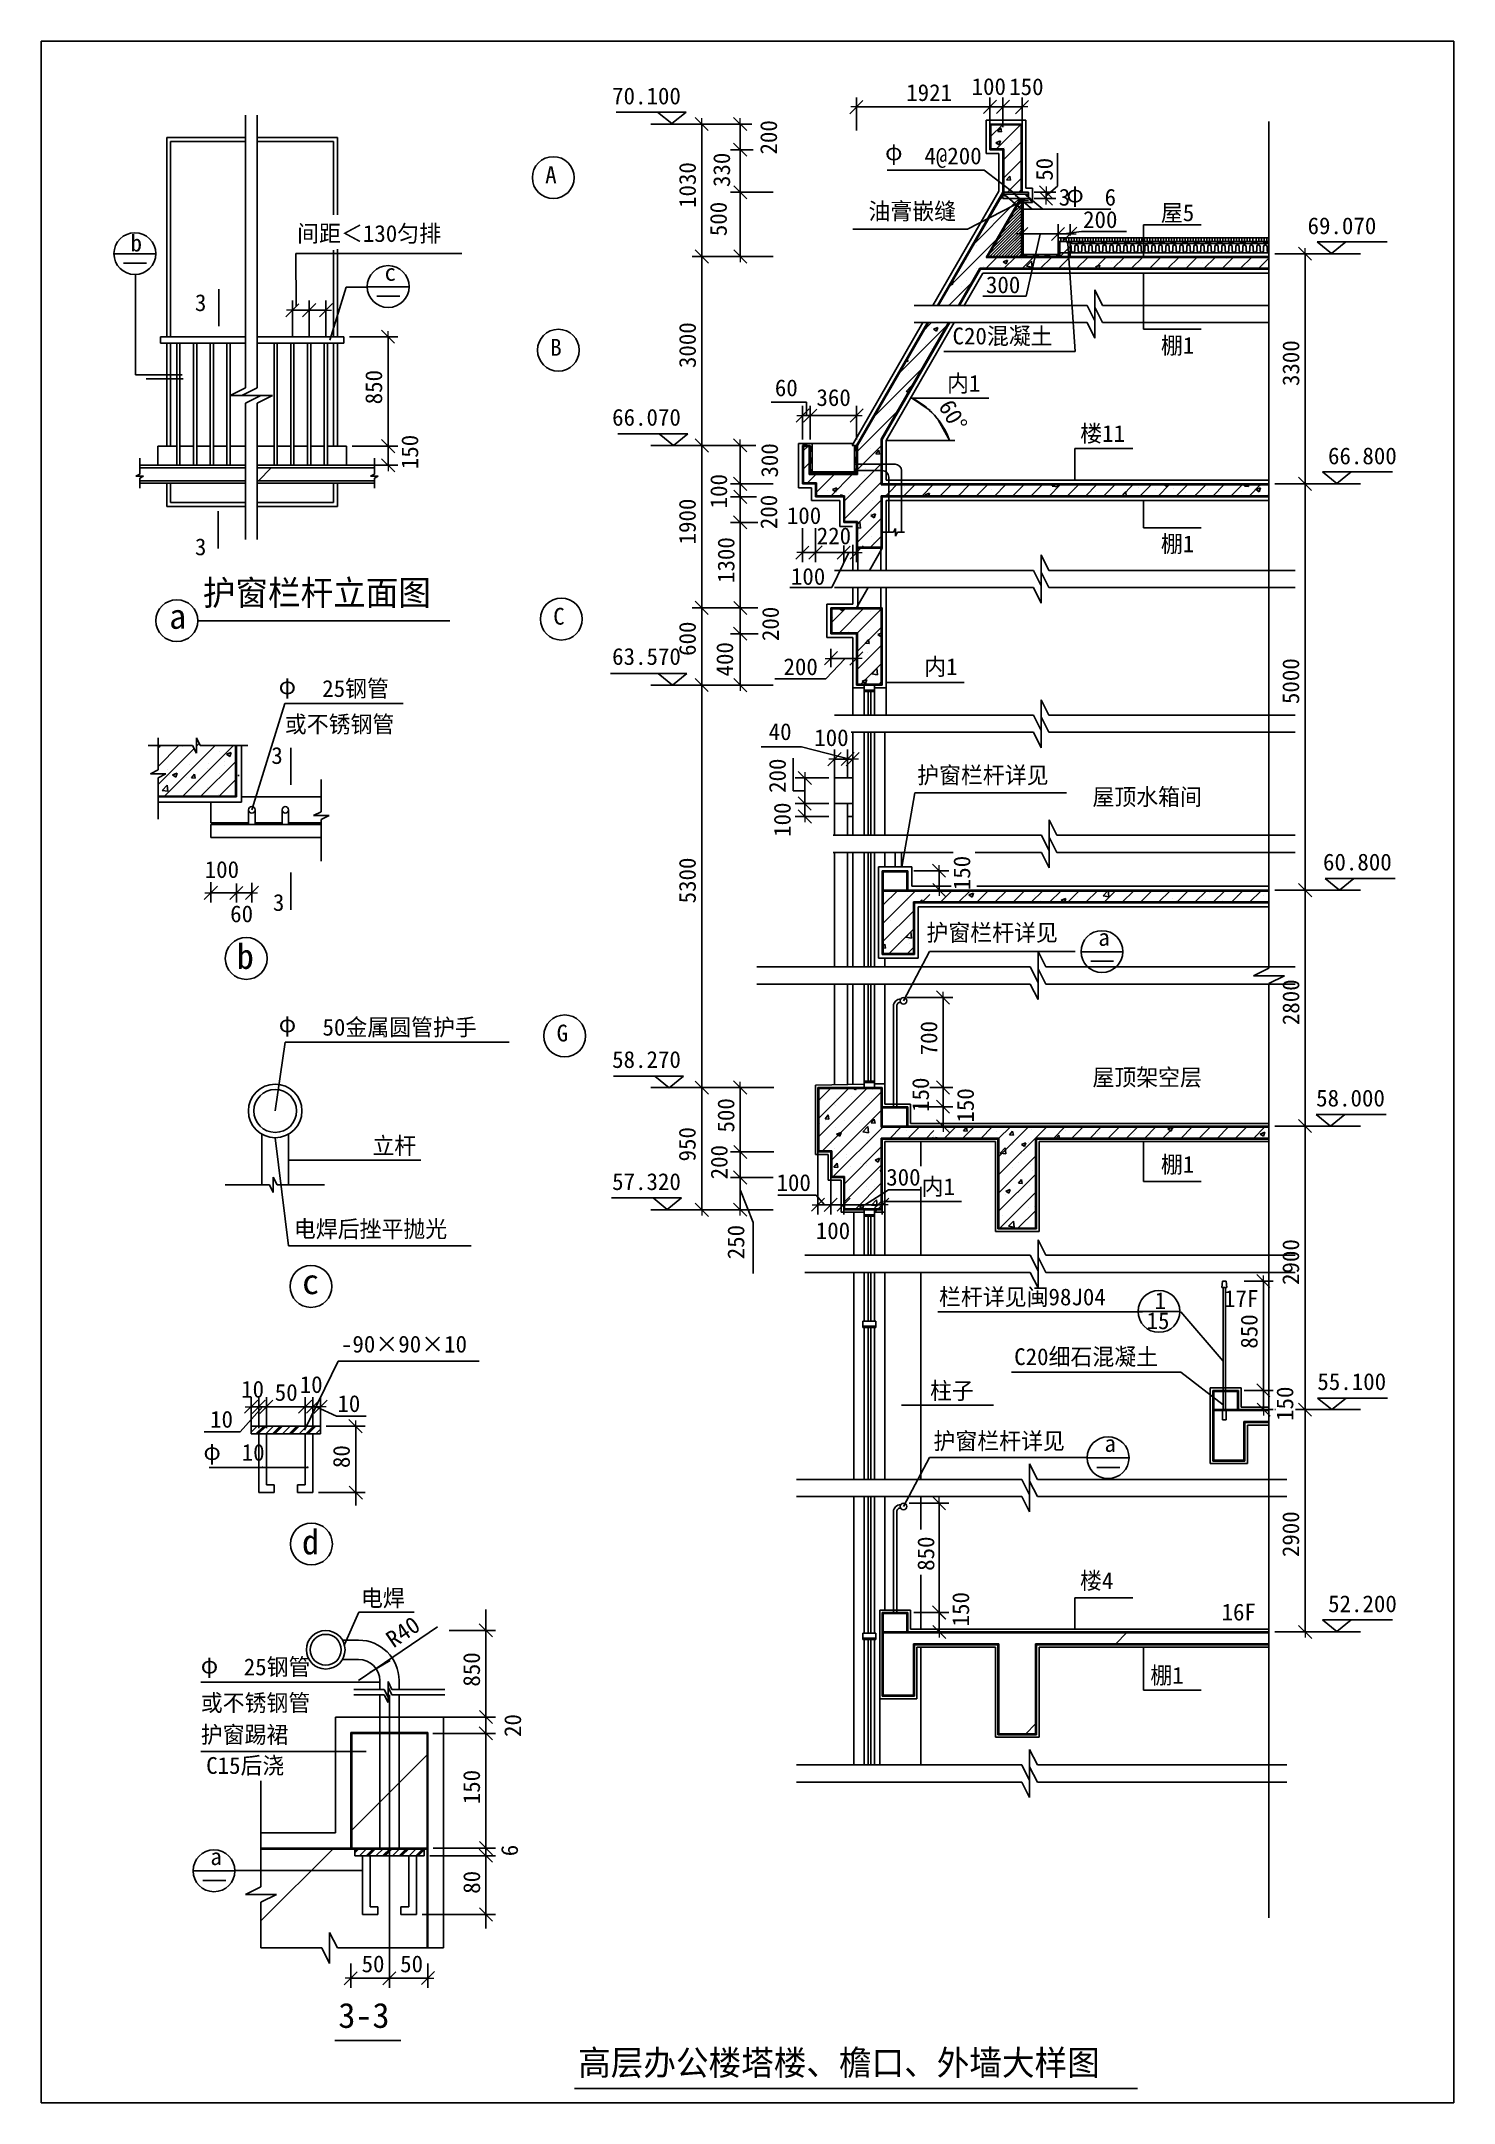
# Model space of a CAD drawing. Header units: metres. Extents: x 204 to 11188, y 497 to 16537.
import ezdxf

# ---------------------------------------------------------------- set-up
doc = ezdxf.new("R2010")
doc.units = ezdxf.units.M
for name, color, linetype in [('HA', 43, 'Continuous'), ('PL', 4, 'Continuous'), ('PUB_DIM', 3, 'Continuous'), ('PUB_HATCH', 7, 'Continuous'), ('PUB_TEXT', 142, 'Continuous'), ('PUB_WALL', 5, 'Continuous'), ('Q', 4, 'Continuous'), ('S_SURFACE', 43, 'Continuous'), ('STAIR', 2, 'Continuous'), ('SURFACE', 43, 'Continuous'), ('TK', 143, 'Continuous'), ('WALL', 7, 'Continuous')]:
    doc.layers.add(name, color=color, linetype=linetype)
pattern_1 = [(45, (0, 0), (-1122.53, 1122.53), [])]

msp = doc.modelspace()

# ---------------------------------------------------------------- texts
for s, p in [('1921', (6929.98, 16071.66)), ('100', (7438.33, 16118.64)), ('150', (7730.89, 16117.42)), ('200', (8305.24, 15083.71)), ('300', (7549.98, 14576.37)), ('60', (5908.43, 13774.68)), ('360', (6231.75, 13698.95)), ('100', (6001.65, 12780.81)), ('220', (6234, 12623.07)), ('100', (6033.06, 12307.44)), ('200', (5975.44, 11604.76)), ('40', (5860.36, 11099.49)), ('100', (6214.89, 11052.89)), ('100', (1474.52, 10027.01)), ('60', (1672.68, 9682.31)), ('100', (5921.23, 7591.2)), ('300', (6774.47, 7633.14)), ('100', (6226.8, 7217.06)), ('10', (1757.98, 5983.6)), ('10', (2213.45, 6020.03)), ('50', (2019.34, 5958.79)), ('10', (2506.42, 5871.95)), ('10', (1516.37, 5749.94)), ('50', (2694.49, 1512.78)), ('50', (2994.49, 1512.78))]:
    msp.add_text(s, height=131).set_placement(p)
for s, rotation, p in [('200', 90, (5925.37, 15655.11)), ('1030', 90, (5294.13, 15239.43)), ('330', 90, (5560.05, 15402.13)), ('50', 90, (8069.67, 15450.8)), ('500', 90, (5534.76, 15019.99)), ('3000', 90, (5294.13, 13993.75)), ('3300', 90, (9986.67, 13853.75)), ('850', 90, (2854.41, 13711.68)), ('60°', 300, (7176.89, 13697.95)), ('150', 90, (3134.98, 13206.99)), ('300', 90, (5932.66, 13141.67)), ('100', 90, (5536.95, 12902.11)), ('200', 90, (5926.51, 12740.44)), ('1900', 90, (5293.09, 12621.6)), ('1300', 90, (5594.13, 12321.6)), ('200', 90, (5939.7, 11869.55)), ('600', 90, (5293.61, 11754.31)), ('400', 90, (5583.89, 11594.44)), ('5000', 90, (9985.86, 11379.66)), ('200', 90, (5993.62, 10688.3)), ('100', 90, (6031.36, 10346.33)), ('5300', 90, (5293.35, 9828.75)), ('150', 90, (7428.03, 9931.41)), ('2800', 90, (9986.64, 8881.35)), ('700', 90, (7171.4, 8646.61)), ('150', 90, (7106.88, 8206.41)), ('150', 90, (7456.05, 8123.48)), ('500', 90, (5593.35, 8046.09)), ('950', 90, (5292.31, 7821.09)), ('200', 90, (5540.26, 7681.73)), ('250', 90, (5670.82, 7059.78)), ('2900', 90, (9985.6, 6860.14)), ('850', 90, (9662.09, 6364.48)), ('150', 90, (9940.07, 5802.18)), ('80', 90, (2603.14, 5435.49)), ('2900', 90, (9985.6, 4742.61)), ('850', 90, (7148.19, 4635.8)), ('150', 90, (7419.23, 4203.64)), ('R40', 34.58, (2943.1, 4031.38)), ('850', 90, (3615.25, 3734.84)), ('20', 90, (3935.06, 3343.18)), ('150', 90, (3615.25, 2819.89)), ('6', 90, (3910.37, 2415.43)), ('80', 90, (3616.03, 2123.35))]:
    msp.add_text(s, height=131, rotation=rotation).set_placement(p)
at = {"layer": 'PUB_DIM'}
for s, p in [('70.100', (4642.9, 16045.56)), ('A', (4122.56, 15432.36)), ('69.070', (10051.16, 15035.56)), ('b', (898.04, 14901.16)), ('c', (2873.19, 14672.87)), ('3', (1398.57, 14437.18)), ('C20混凝土', (7290.11, 14177.98)), ('B', (4162.06, 14089.67)), ('66.070', (4642.9, 13545.34)), ('66.800', (10210.16, 13245.34)), ('3', (1398.57, 12537.56)), ('C', (4185.03, 11997.42)), ('63.570', (4642.9, 11684.62)), ('3', (1992.63, 10914.03)), ('60.800', (10171.13, 10085.3)), ('3', (2004.84, 9770.44)), ('a', (8424.11, 9498.83)), ('G', (4211.29, 8754.76)), ('58.270', (4642.9, 8548.71)), ('58.000', (10117.91, 8248.71)), ('57.320', (4642.9, 7598.71)), ('1', (8862.17, 6673.01)), ('15', (8798.88, 6516.4)), ('55.100', (10127.45, 6042.88)), ('a', (8471.98, 5561.3)), ('52.200', (10210.73, 4314.23)), ('a', (1518.78, 2346.99))]:
    msp.add_text(s, height=131, dxfattribs=at).set_placement(p)
at = {"layer": 'PUB_TEXT'}
for s, p in [('   4@200', (6804.05, 15579.25)), ('油膏嵌缝', (6636.58, 15149.01)), ('3   6 ', (8116.1, 15257.73)), ('屋5', (8910.44, 15136.62)), ('间距＜130匀排', (2193.65, 14975.41)), ('棚1', (8910.44, 14104.55)), ('内1', (7247.53, 13809.32)), ('楼11', (8283.06, 13419.35)), ('棚1', (8910.44, 12561.16)), ('内1', (7069.98, 11605.13)), ('   25钢管', (2120.96, 11435.28)), ('或不锈钢管', (2097.67, 11157.37)), ('护窗栏杆详见', (7015.12, 10761.39)), ('屋顶水箱间', (8378.22, 10592.1)), ('护窗栏杆详见', (7087.31, 9535.84)), ('   50金属圆管护手', (2123.11, 8800.11)), ('屋顶架空层', (8378.22, 8410.38)), ('立杆', (2779.24, 7878.69)), ('棚1', (8910.44, 7732.6)), ('内1', (7049.85, 7559.99)), ('电焊后挫平抛光', (2168.24, 7230.44)), ('栏杆详见闽98J04', (7185, 6701.58)), ('17F', (9401.48, 6689.16)), ('-90×90×10', (2534.33, 6334.43)), ('C20细石混凝土', (7769.57, 6236.68)), ('柱子', (7115.43, 5971.95)), ('   10', (1495.01, 5491.96)), ('护窗栏杆详见', (7141.56, 5580.96)), ('电焊 ', (2689.68, 4358.84)), ('楼4', (8281.61, 4493.89)), ('16F', (9382.05, 4249.79)), ('   25钢管', (1510.77, 3823.23)), ('棚1', (8828.7, 3757.86)), ('或不锈钢管', (1444.17, 3543.43)), ('护窗踢裙', (1444.17, 3296.02)), ('C15后浇', (1486.05, 3056.04))]:
    msp.add_text(s, height=131, dxfattribs=at).set_placement(p)
at = {"layer": 'Q'}
for p in [(6766.02, 15610.53), (8175.49, 15282.98), (2049.71, 11456.83), (2050.4, 8826.87), (1464.75, 5498.78), (1444.04, 3837.4)]:
    msp.add_text('φ', height=131, dxfattribs=at).set_placement(p)
at = {"layer": 'TK'}
for s, p in [('护窗栏杆立面图', (1459.47, 12147.89)), ('a', (1198.39, 11965.48)), ('b', (1724.11, 9319.66)), ('c', (2232.16, 6789.02)), ('d', (2231.05, 4764.15)), ('3-3', (2513.77, 1079.72)), ('高层办公楼塔楼、檐口、外墙大样图', (4378.84, 711.65))]:
    msp.add_text(s, height=195, dxfattribs=at).set_placement(p)

# ---------------------------------------------------------------- blocks, each defined once
blk = doc.blocks.new('_DIMX')
at = {"lineweight": 15}
blk.add_line((-150, 0), (150, 0), dxfattribs=at)
blk.add_lwpolyline([(-167.47, -167.4), (172.8, 173.56)])

# ---------------------------------------------------------------- hatches: boundary and pattern name
h = msp.add_hatch()
h.set_pattern_fill('AN33C', scale=500)
h.set_pattern_definition(pattern_1)
h.paths.add_polyline_path([(2986.08, 2478.72), (3206.58, 2478.72), (3206.58, 3374.22), (2986.08, 3374.22)])
h.paths.add_polyline_path([(2986.08, 3374.22), (2836.08, 3374.22), (2836.08, 2478.72), (2986.08, 2478.72)])
h.paths.add_polyline_path([(2836.08, 3374.22), (2615.58, 3374.22), (2615.58, 2478.72), (2836.08, 2478.72)])
h = msp.add_hatch()
h.set_pattern_fill('AN31C', scale=500)
h.set_pattern_definition(pattern_1)
h.paths.add_polyline_path([(1911.8, 2474.22), (1911.8, 2177.26), (1791.8, 2117.26), (2031.8, 2117.26), (1911.8, 2057.26), (1911.8, 1701.84), (2386.31, 1701.84), (2446.31, 1581.84), (2446.31, 1821.84), (2506.31, 1701.84), (3206.58, 1701.84), (3206.58, 2474.22), (3181.08, 2474.22), (3181.08, 2418.72), (3121.08, 2418.72), (3121.08, 1962.72), (3001.08, 1962.72), (3001.08, 2022.72), (3061.08, 2022.72), (3061.08, 2418.72), (2761.08, 2418.72), (2761.08, 2022.72), (2821.08, 2022.72), (2821.08, 1962.72), (2701.08, 1962.72), (2701.08, 2418.72), (2641.08, 2418.72), (2641.08, 2474.22)])
h.paths.add_polyline_path([(2701.08, 1962.72), (2821.08, 1962.72), (2821.08, 2022.72), (2761.08, 2022.72), (2761.08, 2418.72), (2701.08, 2418.72)])
h.paths.add_polyline_path([(3061.08, 2022.72), (3001.08, 2022.72), (3001.08, 1962.72), (3121.08, 1962.72), (3121.08, 2418.72), (3061.08, 2418.72)])
at = {"layer": 'HA'}
h = msp.add_hatch(dxfattribs=at)
h.set_pattern_fill('AN31C', scale=500)
h.set_pattern_definition(pattern_1)
h.paths.add_polyline_path([(969.42, 13217.08), (969.42, 13168.25), (939.42, 13153.25), (999.42, 13153.25), (969.42, 13138.25), (969.42, 13117.08), (1792.11, 13117.08), (1792.11, 13217.08)])
h.paths.add_polyline_path([(1882.86, 13217.08), (1882.86, 13117.08), (2794.67, 13117.08), (2794.67, 13138.25), (2824.67, 13153.25), (2764.67, 13153.25), (2794.67, 13168.25), (2794.67, 13217.08)])
h = msp.add_hatch(dxfattribs=at)
h.set_pattern_fill('AR-SAND', scale=10)
h.paths.add_polyline_path([(1721.39, 10656.6), (1112.07, 10656.6), (1112.07, 10616.6), (1761.39, 10616.6), (1761.39, 11056.95), (1721.39, 11056.95)])
h = msp.add_hatch(dxfattribs=at)
h.set_pattern_fill('AR-CONC', scale=10)
h.paths.add_polyline_path([(6743.63, 9932.3), (6943.63, 9932.3), (6943.63, 10082.3), (6743.63, 10082.3)])
h = msp.add_hatch(dxfattribs=at)
h.set_pattern_fill('AR-CONC', scale=10)
h.paths.add_polyline_path([(6943.63, 8095.71), (6943.63, 8245.71), (6743.63, 8245.71), (6743.63, 8095.71)])
h = msp.add_hatch(dxfattribs=at)
h.set_pattern_fill('AR-CONC', scale=10)
h.paths.add_polyline_path([(9393.63, 6039.88), (9313.63, 6039.88), (9313.63, 5889.88), (9393.63, 5889.88)])
h.paths.add_polyline_path([(9413.63, 5889.88), (9513.63, 5889.88), (9513.63, 6039.88), (9413.63, 6039.88)])
h.paths.add_polyline_path([(9393.63, 5889.88), (9413.63, 5889.88), (9413.63, 6039.88), (9393.63, 6039.88)])
h = msp.add_hatch(dxfattribs=at)
h.set_pattern_fill('AN31C', scale=500)
h.set_pattern_definition(pattern_1)
h.paths.add_polyline_path([(9313.63, 5489.88), (9563.63, 5489.88), (9563.63, 5789.88), (9750.59, 5789.88), (9750.59, 5889.88), (9418.63, 5889.88), (9418.63, 5809.88), (9388.63, 5809.88), (9388.63, 5889.88), (9313.63, 5889.88)])
h = msp.add_hatch(dxfattribs=at)
h.set_pattern_fill('STEEL', scale=12)
h.paths.add_polyline_path([(2375.5, 5700.86), (2375.5, 5760.86), (1835.5, 5760.86), (1835.5, 5700.86)])
h = msp.add_hatch(dxfattribs=at)
h.set_pattern_fill('AR-CONC', scale=10)
h.paths.add_polyline_path([(6943.63, 4161.23), (6943.63, 4311.23), (6743.63, 4311.23), (6743.63, 4161.23)])
h = msp.add_hatch(dxfattribs=at)
h.set_pattern_fill('AN31C', scale=500)
h.set_pattern_definition(pattern_1)
h.paths.add_polyline_path([(7643.63, 3361.23), (7943.63, 3361.23), (7943.63, 4061.23), (9750.59, 4061.23), (9750.59, 4161.23), (6743.63, 4161.23), (6743.63, 3661.23), (6993.63, 3661.23), (6993.63, 4061.23), (7643.63, 4061.23)])
h = msp.add_hatch(dxfattribs=at)
h.set_pattern_fill('STEEL', scale=12)
h.paths.add_polyline_path([(3181.08, 2418.72), (3181.08, 2478.72), (2641.08, 2478.72), (2641.08, 2418.72)])
at = {"layer": 'PUB_TEXT'}
h = msp.add_hatch(dxfattribs=at)
h.set_pattern_fill('AN31C', scale=100)
h.set_pattern_definition([(45, (0, 0), (-224.5064, 224.5064), [])])
h.paths.add_polyline_path([(8193.73, 14970.06), (8200.59, 14977.56), (8125.47, 14977.56), (8125.47, 14890.06), (8205.47, 14890.06), (8205.47, 14970.06)])
h.paths.add_polyline_path([(8125.47, 14890.06), (8125.47, 14862.56), (8205.47, 14862.56), (8205.47, 14890.06)])

# ---------------------------------------------------------------- linework, layer by layer
for p, q in [((7551.13, 15922.56), (7861.13, 15922.56)), ((7551.13, 15922.56), (7551.13, 15662.56)), ((7861.13, 15922.56), (7861.13, 15392.56)), ((1179.74, 14237.08), (1179.74, 15787.08)), ((1179.74, 15787.08), (1792.11, 15787.08)), ((1209.74, 14237.08), (1209.74, 15757.08)), ((1209.74, 15757.08), (1792.11, 15757.08)), ((1882.86, 15787.08), (2506.4, 15787.08)), ((1882.86, 15757.08), (2476.4, 15757.08)), ((2476.4, 15757.08), (2476.4, 15184.9)), ((2506.4, 15787.08), (2506.4, 15184.9)), ((7551.13, 15662.56), (7651.13, 15662.56)), ((7651.13, 15662.56), (7651.13, 15370.59)), ((8107.17, 15408.81), (8107.17, 15665.59)), ((8018.14, 15334.21), (8107.17, 15408.81)), ((7651.13, 15370.59), (7137.83, 14481.53)), ((7825.47, 15312.56), (7825.47, 14862.56)), ((7911.13, 15282.56), (7840.47, 15282.56)), ((7861.13, 15392.56), (7911.13, 15392.56)), ((7911.13, 15282.56), (7881.13, 15312.56)), ((7911.13, 15392.56), (7911.13, 15282.56)), ((8774.1, 15108.27), (8774.1, 14862.56)), ((2506.4, 14917.79), (2506.4, 14237.08)), ((7972.74, 15036.42), (7863.85, 14554.15)), ((8125.47, 14977.56), (8125.47, 14862.56)), ((8155.31, 15039.36), (8293.4, 15057.5)), ((8205.47, 14977.56), (8205.47, 14862.56)), ((8293.4, 15057.5), (8642.36, 15057.5)), ((768.7, 14883.33), (1094.28, 14883.33)), ((844.37, 14809.02), (1022.24, 14809.02)), ((2476.4, 14912.17), (2476.4, 14237.08)), ((2738.55, 14627.03), (3064.12, 14627.03)), ((7525.25, 14732.56), (7377.43, 14476.53)), ((7525.25, 14732.56), (9750.59, 14732.56)), ((8774.1, 14295.4), (8774.1, 14732.56)), ((2156.4, 14232.08), (2156.4, 14518.81)), ((2156.7, 14443.81), (2286.1, 14443.81)), ((2286.4, 14232.08), (2286.4, 14518.81)), ((2286.4, 14232.08), (2286.4, 14518.81)), ((2286.7, 14443.81), (2416.1, 14443.81)), ((2416.4, 14232.08), (2416.4, 14518.81)), ((2814.21, 14552.72), (2992.08, 14552.72)), ((7863.85, 14554.15), (7526.31, 14554.15)), ((7060.57, 14347.71), (6508.99, 13392.34)), ((7303.06, 14347.71), (6773.63, 13430.71)), ((1129.74, 14237.08), (1792.11, 14237.08)), ((1129.74, 14187.08), (1129.74, 14237.08)), ((1129.74, 14187.08), (1792.11, 14187.08)), ((1179.74, 13387.08), (1179.74, 14187.08)), ((1209.74, 13387.08), (1209.74, 14187.08)), ((1257.24, 14187.08), (1257.24, 13237.08)), ((1282.24, 14187.08), (1282.24, 13237.08)), ((1387.24, 14187.08), (1387.24, 13237.08)), ((1412.24, 14187.08), (1412.24, 13237.08)), ((1517.24, 14187.08), (1517.24, 13237.08)), ((1542.24, 14187.08), (1542.24, 13237.08)), ((1647.24, 14187.08), (1647.24, 13237.08)), ((1672.24, 14187.08), (1672.24, 13237.08)), ((1882.86, 14237.08), (2556.4, 14237.08)), ((1882.86, 14187.08), (2556.4, 14187.08)), ((2013.9, 14187.08), (2013.9, 13237.08)), ((2038.9, 14187.08), (2038.9, 13237.08)), ((2143.9, 14187.08), (2143.9, 13237.08)), ((2168.9, 14187.08), (2168.9, 13237.08)), ((2273.9, 14187.08), (2273.9, 13237.08)), ((2298.9, 14187.08), (2298.9, 13237.08)), ((2403.9, 14187.08), (2403.9, 13237.08)), ((2428.9, 14187.08), (2428.9, 13237.08)), ((2476.4, 14187.08), (2476.4, 13387.08)), ((2506.4, 14187.08), (2506.4, 13387.08)), ((2556.4, 14237.08), (2556.4, 14187.08)), ((2601.4, 14237.08), (2975.71, 14237.08)), ((2900.71, 14236.78), (2900.71, 13387.38)), ((6155.59, 13729.5), (5879.15, 13729.5)), ((6123.63, 13437.34), (6123.63, 13698.96)), ((6155.59, 13624.82), (6155.59, 13729.5)), ((6183.63, 13437.34), (6183.63, 13698.96)), ((6183.63, 13437.34), (6183.63, 13698.96)), ((6543.63, 13437.34), (6543.63, 13698.96)), ((6123.33, 13623.96), (6123.03, 13623.96)), ((6123.63, 13623.96), (6183.63, 13623.96)), ((6183.93, 13623.96), (6543.33, 13623.96)), ((6183.93, 13623.96), (6184.23, 13623.96)), ((1109.74, 13387.08), (1257.24, 13387.08)), ((1109.74, 13387.08), (1109.74, 13237.08)), ((1282.24, 13387.08), (1387.24, 13387.08)), ((1412.24, 13387.08), (1517.24, 13387.08)), ((1542.24, 13387.08), (1647.24, 13387.08)), ((1672.24, 13387.08), (1792.11, 13387.08)), ((1882.86, 13387.08), (2013.9, 13387.08)), ((2038.9, 13387.08), (2143.9, 13387.08)), ((2168.9, 13387.08), (2273.9, 13387.08)), ((2298.9, 13387.08), (2403.9, 13387.08)), ((2428.9, 13387.08), (2576.4, 13387.08)), ((2576.4, 13387.08), (2576.4, 13237.08)), ((2621.4, 13387.08), (2975.71, 13387.08)), ((2621.4, 13387.08), (2975.71, 13387.08)), ((2900.71, 13386.78), (2900.71, 13237.38)), ((6093.63, 13407.34), (6517.65, 13407.34)), ((6093.63, 13062.34), (6093.63, 13407.34)), ((6543.63, 13392.34), (6508.99, 13392.34)), ((6773.63, 13430.71), (7308.38, 13430.71)), ((6773.63, 13430.71), (6773.63, 13122.34)), ((8241.88, 13368.06), (8241.88, 13122.34)), ((969.42, 13237.08), (1792.11, 13237.08)), ((969.42, 13217.08), (1792.11, 13217.08)), ((1882.86, 13237.08), (2794.67, 13237.08)), ((1882.86, 13217.08), (2794.67, 13217.08)), ((2621.4, 13237.08), (2975.71, 13237.08)), ((6528.63, 13246.09), (6743.63, 13246.09)), ((6528.63, 13196.09), (6743.63, 13196.09)), ((6743.63, 13246.09), (6843.63, 13246.09)), ((6893.63, 13196.09), (6893.63, 13112.34)), ((969.42, 13117.08), (1792.11, 13117.08)), ((969.42, 13097.08), (1792.11, 13097.08)), ((1179.74, 13097.08), (1179.74, 12917.08)), ((1209.74, 13097.08), (1209.74, 12947.08)), ((1882.86, 13117.08), (2794.67, 13117.08)), ((1882.86, 13097.08), (2794.67, 13097.08)), ((2476.4, 12947.08), (2476.4, 13097.08)), ((2506.4, 12917.08), (2506.4, 13097.08)), ((6193.63, 13062.34), (6093.63, 13062.34)), ((6193.63, 12962.34), (6193.63, 13062.34)), ((6773.63, 13122.34), (9750.59, 13122.34)), ((6793.63, 13146.09), (6793.63, 13112.34)), ((6793.63, 12972.34), (6793.63, 13112.34)), ((6893.63, 12972.34), (6893.63, 13112.34)), ((1179.74, 12917.08), (1792.11, 12917.08)), ((1209.74, 12947.08), (1792.11, 12947.08)), ((1882.86, 12947.08), (2476.4, 12947.08)), ((1882.86, 12917.08), (2506.4, 12917.08)), ((6413.63, 12962.34), (6193.63, 12962.34)), ((6413.63, 12762.34), (6413.63, 12962.34)), ((9750.59, 12962.34), (6773.63, 12962.34)), ((6773.63, 12962.34), (6773.63, 12419.75)), ((6793.63, 12972.34), (6793.63, 12716.68)), ((6893.63, 12972.34), (6893.63, 12716.68)), ((8774.1, 12752.01), (8774.1, 12964.46)), ((6513.06, 12762.34), (6413.63, 12762.34)), ((6483.92, 12558.37), (6352.41, 12287.29)), ((6513.63, 12419.75), (6513.63, 12619.61)), ((6553.63, 12592.34), (6553.63, 12419.75)), ((6733.63, 12592.34), (6733.63, 12419.75)), ((6352.41, 12287.29), (6025.7, 12287.29)), ((6513.63, 12285.92), (6513.63, 12157.11)), ((6553.63, 12285.92), (6553.63, 12127.11)), ((6733.63, 12285.92), (6733.63, 12127.11)), ((6773.63, 12285.92), (6773.63, 11293.57)), ((6513.63, 12157.11), (6313.63, 12157.11)), ((6313.63, 12157.11), (6313.63, 11897.11)), ((1419.37, 12027.81), (3380.2, 12027.81)), ((6313.63, 11897.11), (6513.63, 11897.11)), ((6513.63, 11897.11), (6513.63, 11293.57)), ((6454.35, 11734.88), (6304.78, 11574.79)), ((6304.78, 11574.79), (5909.52, 11574.79)), ((6603.63, 11507.11), (6513.63, 11507.11)), ((6603.63, 11527.11), (6603.63, 11477.11)), ((6683.63, 11487.11), (6603.63, 11487.11)), ((6683.63, 11477.11), (6603.63, 11477.11)), ((6603.63, 11477.11), (6603.63, 11293.57)), ((6633.63, 11477.11), (6633.63, 11293.57)), ((6653.63, 11477.11), (6653.63, 11293.57)), ((6683.63, 11527.11), (6683.63, 11477.11)), ((6773.63, 11507.11), (6683.63, 11507.11)), ((6683.63, 11477.11), (6683.63, 11293.57)), ((6513.63, 11159.75), (6513.63, 10358.73)), ((6603.63, 11159.75), (6603.63, 10358.73)), ((6633.63, 11159.75), (6633.63, 10358.73)), ((6653.63, 11159.75), (6653.63, 10358.73)), ((6683.63, 11159.75), (6683.63, 10358.73)), ((6763.63, 11159.75), (6763.63, 10358.73)), ((1761.39, 10616.6), (1761.39, 11056.95)), ((6115.85, 11047.02), (5801.23, 11047.02)), ((6050.96, 10703.84), (6050.96, 10958.83)), ((6498.56, 10948.5), (6115.85, 11047.02)), ((6373.63, 10805.29), (6373.63, 10358.73)), ((6373.63, 10805.29), (6513.63, 10805.29)), ((1112.07, 10616.6), (1761.39, 10616.6)), ((1521.39, 10456.6), (1521.39, 10616.6)), ((1761.39, 10656.6), (2381.28, 10656.6)), ((6140.76, 10703.84), (6050.96, 10703.84)), ((6373.63, 10605.29), (6513.63, 10605.29)), ((6473.63, 10605.29), (6473.63, 10358.73)), ((1521.39, 10456.6), (1816.39, 10456.6)), ((1521.39, 10441.6), (2381.28, 10441.6)), ((1521.39, 10441.6), (1521.39, 10341.6)), ((1816.39, 10556.6), (1816.39, 10441.6)), ((1866.39, 10556.6), (1866.39, 10441.6)), ((1866.39, 10456.6), (2076.39, 10456.6)), ((2076.39, 10556.6), (2076.39, 10441.6)), ((2126.39, 10556.6), (2126.39, 10441.6)), ((2126.39, 10456.6), (2381.28, 10456.6)), ((6473.63, 10505.29), (6513.63, 10505.29)), ((1521.39, 10341.6), (1840.81, 10341.6)), ((1840.81, 10341.6), (2381.28, 10341.6)), ((6373.63, 10224.91), (6373.63, 9334.37)), ((6473.63, 10224.91), (6473.63, 9334.37)), ((6513.63, 10224.91), (6513.63, 9334.37)), ((6603.63, 10224.91), (6603.63, 9334.37)), ((6633.63, 10224.91), (6633.63, 9334.37)), ((6653.63, 10224.91), (6653.63, 9334.37)), ((6683.63, 10224.91), (6683.63, 9334.37)), ((6713.63, 9402.3), (6713.63, 10112.3)), ((6713.63, 10112.3), (6973.63, 10112.3)), ((6763.63, 10224.91), (6763.63, 10112.3)), ((6843.63, 10224.91), (6843.63, 10112.3)), ((6893.63, 10224.91), (6893.63, 10112.3)), ((6973.63, 10112.3), (6973.63, 9962.3)), ((1521.39, 9993.81), (1521.39, 9834.92)), ((1721.39, 9983.87), (1721.39, 9834.92)), ((1841.39, 9987.85), (1841.39, 9834.92)), ((6973.63, 9962.3), (7279.54, 9962.3)), ((6988.63, 10082.3), (7261.36, 10082.3)), ((7186.36, 9932.6), (7186.36, 10082)), ((7478.97, 9962.3), (9750.59, 9962.3)), ((1521.09, 9909.92), (1520.79, 9909.92)), ((1521.39, 9909.92), (1721.39, 9909.92)), ((1721.69, 9909.92), (1721.99, 9909.92)), ((1721.69, 9909.92), (1841.09, 9909.92)), ((6988.63, 9932.3), (7261.36, 9932.3)), ((9750.59, 9802.3), (7023.63, 9802.3)), ((7023.63, 9802.3), (7023.63, 9402.3)), ((7023.63, 9402.3), (6713.63, 9402.3)), ((6763.63, 9402.3), (6763.63, 9334.37)), ((8289.47, 9452.99), (8615.04, 9452.99)), ((8365.13, 9378.68), (8543, 9378.68)), ((6373.63, 9200.55), (6373.63, 8417.14)), ((6473.63, 9200.55), (6473.63, 8419.52)), ((6513.63, 9200.55), (6513.63, 8420.47)), ((6603.63, 9200.55), (6603.63, 8422.14)), ((6633.63, 9200.55), (6633.63, 8445.71)), ((6653.63, 9200.55), (6653.63, 8445.71)), ((6683.63, 9200.55), (6683.63, 8424.52)), ((6763.63, 9200.55), (6763.63, 8265.71)), ((6831.13, 8245.71), (6831.13, 9030.71)), ((6856.13, 8245.71), (6856.13, 9030.71)), ((6223.63, 8415.71), (6603.63, 8422.14)), ((6223.63, 8415.71), (6223.63, 7875.71)), ((6683.63, 8445.71), (6603.63, 8445.71)), ((6603.63, 8395.71), (6603.63, 8445.71)), ((6683.63, 8435.71), (6603.63, 8435.71)), ((6683.63, 8395.71), (6683.63, 8445.71)), ((6683.63, 8424.52), (6763.63, 8426.19)), ((6763.63, 8265.71), (6963.63, 8265.71)), ((6963.63, 8265.71), (6963.63, 8115.71)), ((1918.72, 8033.31), (1918.72, 7638.4)), ((2127.05, 8033.31), (2127.05, 7638.4)), ((6963.63, 8115.71), (9750.59, 8115.71)), ((6223.63, 7875.71), (6323.63, 7875.71)), ((6323.63, 7875.71), (6323.63, 7675.71)), ((6763.63, 7975.71), (7623.63, 7975.71)), ((6763.63, 7975.71), (6763.63, 7425.71)), ((7043.63, 7975.71), (7043.63, 7785.52)), ((7623.63, 7975.71), (7623.63, 7275.71)), ((7963.63, 7975.71), (9750.59, 7975.71)), ((7963.63, 7975.71), (7963.63, 7275.71)), ((8774.1, 7664.52), (8774.1, 7975.71)), ((5640.28, 7596.19), (5739.02, 7345.76)), ((6230.24, 7558.23), (5932.92, 7558.23)), ((6293.61, 7483.56), (6230.24, 7558.23)), ((6323.63, 7675.71), (6423.63, 7675.71)), ((6423.63, 7675.71), (6423.63, 7425.71)), ((6614.5, 7485.32), (6791.27, 7599.6)), ((6791.27, 7599.6), (7043.43, 7599.6)), ((7043.63, 7622.37), (7043.63, 7090.91)), ((6603.63, 7425.71), (6423.63, 7425.71)), ((6523.63, 7425.71), (6523.63, 7090.91)), ((6603.63, 7445.71), (6603.63, 7395.71)), ((6603.63, 7445.71), (6603.63, 7090.91)), ((6683.63, 7405.71), (6603.63, 7405.71)), ((6683.63, 7395.71), (6603.63, 7395.71)), ((6633.63, 7395.71), (6633.63, 7090.91)), ((6653.63, 7395.71), (6653.63, 7090.91)), ((6683.63, 7445.71), (6683.63, 7395.71)), ((6683.63, 7445.71), (6683.63, 7090.91)), ((6763.63, 7425.71), (6683.63, 7425.71)), ((6763.63, 7425.71), (6763.63, 7090.91)), ((5739.02, 7345.76), (5739.02, 6949.1)), ((7623.63, 7275.71), (7963.63, 7275.71)), ((6523.63, 6957.08), (6523.63, 5347.63)), ((6603.63, 6957.08), (6603.63, 6578.53)), ((6633.63, 6957.08), (6633.63, 6578.53)), ((6653.63, 6957.08), (6653.63, 6578.53)), ((6683.63, 6957.08), (6683.63, 6578.53)), ((6763.63, 6957.08), (6763.63, 5347.63)), ((7043.63, 6957.08), (7043.63, 5347.63)), ((9388.63, 6889.88), (9383.63, 6839.88)), ((9383.63, 6839.88), (9423.63, 6839.88)), ((9388.63, 6889.88), (9418.63, 6889.88)), ((9393.63, 6839.88), (9393.63, 5889.88)), ((9413.63, 6839.88), (9413.63, 5889.88)), ((9418.63, 6889.88), (9423.63, 6839.88)), ((6693.63, 6578.53), (6593.63, 6578.53)), ((6593.63, 6578.53), (6593.63, 6528.53)), ((6693.63, 6578.53), (6693.63, 6528.53)), ((8732.84, 6653.67), (9058.41, 6653.67)), ((6693.63, 6538.53), (6593.63, 6538.53)), ((6693.63, 6528.53), (6593.63, 6528.53)), ((6603.63, 6528.53), (6603.63, 5347.63)), ((6633.63, 6528.53), (6633.63, 5347.63)), ((6653.63, 6528.53), (6653.63, 5347.63)), ((6683.63, 6528.53), (6683.63, 5347.63)), ((1835.5, 5745.86), (1835.5, 5987.49)), ((1895.5, 5745.86), (1895.5, 5987.49)), ((1955.5, 5745.86), (1955.5, 5987.49)), ((2255.5, 5745.86), (2255.5, 5987.49)), ((2315.5, 5745.86), (2315.5, 5987.49)), ((2375.5, 5745.86), (2375.5, 5987.49)), ((9293.63, 6059.88), (9293.63, 5469.88)), ((9293.63, 6059.88), (9533.63, 6059.88)), ((9533.63, 6059.88), (9533.63, 5909.88)), ((1925.37, 5912.8), (1751.13, 5717.22)), ((1835.2, 5912.49), (1834.9, 5912.49)), ((1835.5, 5912.49), (1895.5, 5912.49)), ((1895.2, 5912.49), (1894.9, 5912.49)), ((1895.5, 5912.49), (1955.5, 5912.49)), ((1895.8, 5912.49), (1896.1, 5912.49)), ((1955.8, 5912.49), (2255.2, 5912.49)), ((1955.8, 5912.49), (1956.1, 5912.49)), ((2255.2, 5912.49), (2254.9, 5912.49)), ((2255.5, 5912.49), (2315.5, 5912.49)), ((2315.2, 5912.49), (2314.9, 5912.49)), ((2315.5, 5912.49), (2375.5, 5912.49)), ((2315.8, 5912.49), (2316.1, 5912.49)), ((2342.7, 5912.31), (2499.31, 5839.94)), ((2375.8, 5912.49), (2376.1, 5912.49)), ((2499.31, 5839.94), (2730.32, 5839.94)), ((9388.63, 5889.88), (9388.63, 5809.88)), ((9388.63, 5809.88), (9418.63, 5809.88)), ((9418.63, 5889.88), (9418.63, 5809.88)), ((9533.63, 5909.88), (9750.59, 5909.88)), ((1751.13, 5717.22), (1471.18, 5717.22)), ((1835.5, 5760.86), (2375.5, 5760.86)), ((1835.5, 5760.86), (1835.5, 5700.86)), ((1835.5, 5700.86), (2375.5, 5700.86)), ((1895.5, 5700.86), (1895.5, 5244.86)), ((1955.5, 5700.86), (1955.5, 5304.86)), ((2255.5, 5700.86), (2255.5, 5304.86)), ((2315.5, 5700.86), (2315.5, 5244.86)), ((2375.5, 5760.86), (2375.5, 5700.86)), ((2420.5, 5760.86), (2723.66, 5760.86)), ((2648.66, 5760.56), (2648.66, 5143.82)), ((9583.63, 5769.88), (9583.63, 5469.88)), ((9583.63, 5769.88), (9750.59, 5769.88)), ((8337.34, 5515.46), (8662.91, 5515.46)), ((9293.63, 5469.88), (9583.63, 5469.88)), ((1955.5, 5304.86), (2015.5, 5304.86)), ((2015.5, 5304.86), (2015.5, 5244.86)), ((2195.5, 5304.86), (2195.5, 5244.86)), ((2195.5, 5304.86), (2255.5, 5304.86)), ((8413, 5441.15), (8590.88, 5441.15)), ((1895.5, 5244.86), (2015.5, 5244.86)), ((2195.5, 5244.86), (2315.5, 5244.86)), ((2360.5, 5244.86), (2723.66, 5244.86)), ((6523.63, 5213.8), (6523.63, 3125.59)), ((6603.63, 5213.8), (6603.63, 4150.92)), ((6633.63, 5213.8), (6633.63, 4150.92)), ((6653.63, 5213.8), (6653.63, 4150.92)), ((6683.63, 5213.8), (6683.63, 4150.92)), ((6763.63, 5213.8), (6763.63, 4331.23)), ((6952.33, 5161.19), (7261.36, 5161.19)), ((7043.63, 5213.8), (7043.63, 4958.75)), ((7186.36, 5160.89), (7186.36, 4311.53)), ((6831.13, 4311.23), (6831.13, 5096.23)), ((6856.13, 4311.23), (6856.13, 5096.23)), ((7043.63, 4605.2), (7043.63, 4181.23)), ((6723.63, 4331.23), (6963.63, 4331.23)), ((6723.63, 4331.23), (6723.63, 3641.23)), ((6963.63, 4331.23), (6963.63, 4181.23)), ((8241.88, 4426.94), (8241.88, 4181.23)), ((2672.17, 4313.96), (2560.61, 4061.91)), ((3283.94, 4199.61), (2807.18, 3875.57)), ((6963.63, 4181.23), (9750.59, 4181.23)), ((6988.63, 4311.23), (7261.36, 4311.23)), ((6988.63, 4311.23), (7261.36, 4311.23)), ((7186.36, 4161.53), (7186.36, 4310.93)), ((2545.99, 4096.76), (2671.08, 4096.76)), ((6693.63, 4150.92), (6593.63, 4150.92)), ((6593.63, 4150.92), (6593.63, 4100.92)), ((6693.63, 4110.92), (6593.63, 4110.92)), ((6693.63, 4100.92), (6593.63, 4100.92)), ((6603.63, 4100.92), (6603.63, 3125.59)), ((6633.63, 4100.92), (6633.63, 3125.59)), ((6653.63, 4100.92), (6653.63, 3125.59)), ((6683.63, 4100.92), (6683.63, 3125.59)), ((6693.63, 4150.92), (6693.63, 4100.92)), ((6988.63, 4161.23), (7261.36, 4161.23)), ((7013.63, 4041.23), (7623.63, 4041.23)), ((7013.63, 4041.23), (7013.63, 3641.23)), ((7043.63, 4041.23), (7043.63, 3125.59)), ((7623.63, 4041.23), (7623.63, 3341.23)), ((7963.63, 4041.23), (9750.59, 4041.23)), ((7963.63, 4041.23), (7963.63, 3341.23)), ((8774.1, 3707.44), (8774.1, 4041.23)), ((2545.99, 3946.76), (2671.08, 3946.76)), ((2671.08, 3781.76), (2806.94, 3875.4)), ((2836.08, 3781.76), (2836.08, 3713.68)), ((2986.08, 3781.76), (2986.08, 3713.68)), ((2836.08, 3671.7), (2836.08, 2478.72)), ((2986.08, 3671.7), (2986.08, 2478.72)), ((6723.63, 3641.23), (7013.63, 3641.23)), ((6723.63, 3641.23), (6723.63, 3125.59)), ((2491.08, 3498.72), (3331.08, 3498.72)), ((2491.08, 3498.72), (2491.08, 2598.72)), ((3331.08, 3498.72), (3331.08, 1701.84)), ((7623.63, 3341.23), (7963.63, 3341.23)), ((1911.8, 2598.72), (2491.08, 2598.72)), ((2641.08, 2478.72), (3181.08, 2478.72)), ((2641.08, 2478.72), (2641.08, 2418.72)), ((2641.08, 2418.72), (3181.08, 2418.72)), ((2701.08, 2418.72), (2701.08, 1962.72)), ((2761.08, 2418.72), (2761.08, 2022.72)), ((3061.08, 2418.72), (3061.08, 2022.72)), ((3121.08, 2418.72), (3121.08, 1962.72)), ((3181.08, 2478.72), (3181.08, 2418.72)), ((1384.14, 2301.15), (1709.71, 2301.15)), ((1707.28, 2304.92), (2701.08, 2304.92)), ((1459.8, 2226.84), (1637.68, 2226.84)), ((2701.08, 1962.72), (2821.08, 1962.72)), ((2761.08, 2022.72), (2821.08, 2022.72)), ((2821.08, 2022.72), (2821.08, 1962.72)), ((3001.08, 2022.72), (3061.08, 2022.72)), ((3001.08, 2022.72), (3001.08, 1962.72)), ((3001.08, 1962.72), (3121.08, 1962.72)), ((2485.91, 981.88), (2999.35, 981.88)), ((4351.03, 608.98), (8728.62, 608.98))]:
    msp.add_line(p, q)
msp.add_lwpolyline([(203.52, 16536.66), (11188.03, 16536.66), (11188.03, 497.36), (203.52, 497.36)], close=True)
for points in [[(7836.25, 15297.68), (7881.33, 15297.68)], [(6962.68, 13767.03), (7117.52, 13664.63)], [(7268.96, 13428.67), (7179.19, 13591.16)], [(2758.97, 3843.71), (2918.04, 3939.41)]]:
    msp.add_lwpolyline(points)
for points in [[(1921.03, 5440.99, 1), (1926.03, 5440.99, 1)], [(2272.53, 5440.99, 1), (2277.53, 5440.99, 1)]]:
    msp.add_lwpolyline(points, format="xyb", close=True)
for centre, radius in [((4185.39, 15475.69), 162.79), ((931.49, 14884.09), 162.79), ((2901.34, 14627.79), 162.79), ((4224.89, 14133), 162.79), ((1257.91, 12028.38), 162.79), ((4247.86, 12040.75), 162.79), ((1841.39, 10556.6), 25), ((2101.39, 10556.6), 25), ((1797.72, 9400.16), 162.79), ((8452.26, 9453.75), 162.79), ((6908.63, 9070.71), 25), ((4274.11, 8798.09), 162.79), ((2022.89, 8213.74), 208.33), ((2022.89, 8213.74), 166.67), ((2301.27, 6848.73), 162.79), ((8895.62, 6654.43), 162.79), ((8500.13, 5516.22), 162.79), ((6908.63, 5136.23), 25), ((2304.66, 4844.65), 162.79), ((2416.08, 4021.76), 150), ((2416.08, 4021.76), 120), ((1546.93, 2301.91), 162.79)]:
    msp.add_circle(centre, radius)
for centre, radius, start, end in [((6706.22, 13226.55), 597.39, 20.01, 64.12), ((6743.63, 13146.09), 50, 0, 90), ((6843.63, 13196.09), 50, 0, 90), ((6883.63, 9030.71), 52.5, 86.41, 180), ((6883.63, 9030.71), 27.5, 82.73, 180), ((6883.63, 5096.23), 52.5, 86.41, 180), ((6883.63, 5096.23), 27.5, 82.73, 180), ((2671.08, 3781.76), 315, 0, 90), ((2671.08, 3781.76), 165, 0, 90)]:
    msp.add_arc(centre, radius, start, end)
at = {"layer": 'HA'}
for p, q in [((7581.13, 15790.91), (7682.78, 15892.56)), ((7624.2, 15692.56), (7824.2, 15892.56)), ((7821.71, 15891.54), (7821.71, 15891.54)), ((7628.21, 15747.01), (7663.22, 15760.45)), ((7628.21, 15747.01), (7653.08, 15730.23)), ((7632.35, 15866.61), (7632.35, 15866.61)), ((7641.75, 15833.9), (7665.85, 15862.62)), ((7641.75, 15833.9), (7671.63, 15831.28)), ((7653.1, 15730.22), (7663.24, 15760.44)), ((7671.65, 15831.27), (7665.87, 15862.61)), ((7681.13, 15608.07), (7831.13, 15758.07)), ((7697.24, 15876.33), (7697.24, 15876.33)), ((7750.66, 15762.06), (7750.66, 15762.06)), ((7589.18, 15706.18), (7589.18, 15706.18)), ((7681.13, 15466.64), (7831.13, 15616.64)), ((7690.18, 15694.34), (7690.18, 15694.34)), ((7691.16, 15709.89), (7691.16, 15709.89)), ((7685.08, 15543.44), (7685.08, 15543.44)), ((7711.12, 15457.8), (7735.23, 15486.53)), ((7711.12, 15457.8), (7741.01, 15455.19)), ((7718.47, 15362.56), (7831.13, 15475.22)), ((7741.02, 15455.17), (7735.24, 15486.52)), ((7824.87, 15468.92), (7824.87, 15468.92)), ((7436.95, 14939.62), (7773, 15275.67)), ((7630.13, 15274.22), (7681.13, 15325.22)), ((7653.09, 15309.08), (7653.09, 15309.08)), ((7759.49, 15198.28), (7807.62, 15246.4)), ((7773, 15275.67), (7809.89, 15312.56)), ((7790.16, 15251.4), (7795.45, 15256.69)), ((7795.45, 15256.69), (7825.47, 15286.71)), ((7806.15, 15362.56), (7831.13, 15388.59)), ((7807.62, 15246.4), (7825.47, 15264.26)), ((7819.78, 15236.12), (7825.47, 15241.81)), ((7552.45, 15084.05), (7552.45, 15084.05)), ((7575.48, 14879.57), (7825.47, 15129.55)), ((7580.92, 14862.56), (7825.47, 15107.1)), ((7603.37, 14862.56), (7825.47, 15084.65)), ((7606.15, 14932.69), (7825.47, 15152)), ((7611.35, 15144.29), (7611.35, 15144.29)), ((7636.82, 14985.81), (7825.47, 15174.45)), ((7659.24, 15185.25), (7659.24, 15185.25)), ((7667.49, 15038.92), (7825.47, 15196.91)), ((7672.92, 15210.54), (7672.92, 15210.54)), ((7698.16, 15092.04), (7825.47, 15219.36)), ((7728.83, 15145.16), (7819.78, 15236.12)), ((7736.52, 15160.77), (7736.52, 15160.77)), ((7243.76, 14605.01), (7653.57, 15014.82)), ((7479.81, 14947.09), (7479.81, 14947.09)), ((7604.98, 14963.57), (7604.98, 14963.57)), ((7625.82, 14862.56), (7825.47, 15062.2)), ((7648.27, 14862.56), (7825.47, 15039.75)), ((7666.84, 15044.1), (7666.84, 15044.1)), ((7670.72, 14862.56), (7825.47, 15017.3)), ((7693.18, 14862.56), (7825.47, 14994.85)), ((7715.63, 14862.56), (7825.47, 14972.4)), ((7738.08, 14862.56), (7825.47, 14949.95)), ((7760.53, 14862.56), (7825.47, 14927.5)), ((7401.07, 14840.16), (7401.07, 14840.16)), ((7473.45, 14766.36), (7473.45, 14766.36)), ((7512.7, 14762.56), (7515.35, 14765.71)), ((7515.94, 14762.56), (7515.36, 14765.7)), ((7531.8, 14785.72), (7531.8, 14785.72)), ((7542.73, 14762.56), (7642.73, 14862.56)), ((7662.82, 14791.29), (7662.82, 14791.29)), ((7683.35, 14820.55), (7718.36, 14833.99)), ((7683.35, 14820.55), (7708.22, 14803.78)), ((7684.15, 14762.56), (7784.15, 14862.56)), ((7708.24, 14803.76), (7718.38, 14833.98)), ((7782.98, 14862.56), (7825.47, 14905.05)), ((7805.43, 14862.56), (7825.47, 14882.6)), ((7823.4, 14835.77), (7823.4, 14835.77)), ((7825.57, 14762.56), (7925.57, 14862.56)), ((7865.36, 14785.36), (7904.3, 14825.94)), ((7865.36, 14785.36), (7909.82, 14778.46)), ((7909.84, 14778.45), (7904.31, 14825.93)), ((7966.99, 14762.56), (8066.99, 14862.56)), ((7978.59, 14832.86), (7978.59, 14832.86)), ((8103.76, 14849.34), (8103.76, 14849.34)), ((8108.41, 14762.56), (8208.41, 14862.56)), ((8163.96, 14778.42), (8163.96, 14778.42)), ((8234.8, 14776.04), (8234.8, 14776.04)), ((8249.84, 14762.56), (8349.84, 14862.56)), ((8391.26, 14762.56), (8491.26, 14862.56)), ((8401.92, 14780.51), (8436.93, 14793.95)), ((8401.92, 14780.51), (8426.79, 14763.73)), ((8423.65, 14815.91), (8423.65, 14815.91)), ((8426.8, 14763.72), (8436.94, 14793.93)), ((8526.39, 14826.09), (8526.39, 14826.09)), ((8532.68, 14762.56), (8632.68, 14862.56)), ((8674.1, 14762.56), (8774.1, 14862.56)), ((8680.37, 14851.11), (8680.37, 14851.11)), ((8815.52, 14762.56), (8915.52, 14862.56)), ((8956.94, 14762.56), (9056.94, 14862.56)), ((9098.36, 14762.56), (9198.36, 14862.56)), ((9107.68, 14801.62), (9107.68, 14801.62)), ((9232.85, 14818.1), (9232.85, 14818.1)), ((9239.79, 14762.56), (9339.79, 14862.56)), ((9381.21, 14762.56), (9481.21, 14862.56)), ((9422.21, 14843.03), (9422.21, 14843.03)), ((9443.25, 14789.37), (9443.25, 14789.37)), ((9522.63, 14762.56), (9622.63, 14862.56)), ((9592.13, 14801.27), (9592.13, 14801.27)), ((9664.05, 14762.56), (9750.59, 14849.09)), ((9695.81, 14821.38), (9695.81, 14821.38)), ((7261.7, 14481.53), (7460.39, 14680.21)), ((7271.78, 14653.53), (7288.11, 14642.51)), ((7278.48, 14665.13), (7298.25, 14672.72)), ((7288.13, 14642.5), (7298.26, 14672.71)), ((7348.28, 14749.88), (7348.28, 14749.88)), ((7356.98, 14742.76), (7356.98, 14742.76)), ((7360.02, 14625.88), (7360.02, 14625.88)), ((7394.99, 14673.72), (7394.99, 14673.72)), ((7491.24, 14736.98), (7497.4, 14744.32)), ((7491.24, 14736.98), (7493.07, 14736.82)), ((7216.74, 14552.68), (7216.74, 14552.68)), ((7257.5, 14488.6), (7257.5, 14488.6)), ((7341.91, 14569.15), (7341.91, 14569.15)), ((6857.39, 13935.8), (7267.2, 14345.61)), ((7050.58, 14270.41), (7127.88, 14347.71)), ((7130.28, 14308.81), (7130.28, 14308.81)), ((7141.58, 14296.71), (7176.59, 14310.15)), ((7141.58, 14296.71), (7166.45, 14279.93)), ((7166.47, 14279.92), (7176.61, 14310.14)), ((6998.65, 14177.22), (6998.65, 14177.22)), ((7078.85, 14174.74), (7078.85, 14174.74)), ((7124.2, 14142.37), (7124.2, 14142.37)), ((7160.13, 14233.11), (7160.13, 14233.11)), ((6664.21, 13601.19), (7074.02, 14011)), ((6921.47, 14046.78), (6942.62, 14044.93)), ((6942.63, 14044.92), (6937.25, 14074.11)), ((6947.14, 14052.47), (6947.14, 14052.47)), ((6947.31, 13977.54), (6947.31, 13977.54)), ((6861.4, 13940.71), (6861.4, 13940.71)), ((6930.69, 13811.24), (6969.64, 13851.83)), ((6930.69, 13811.24), (6956.38, 13807.25)), ((6971.74, 13833.85), (6969.65, 13851.81)), ((7019.93, 13934.14), (7032.4, 13938.93)), ((7019.93, 13934.14), (7026.92, 13929.42)), ((6543.63, 13339.19), (6880.83, 13676.39)), ((6801.8, 13667.57), (6801.8, 13667.57)), ((6815.78, 13780.33), (6815.78, 13780.33)), ((6855.32, 13774.27), (6855.32, 13774.27)), ((6596.9, 13480.58), (6596.9, 13480.58)), ((6684.24, 13583.13), (6684.24, 13583.13)), ((6123.63, 13343.45), (6172.51, 13392.34)), ((6552.71, 13385.92), (6552.71, 13385.92)), ((6583.47, 13403.88), (6583.47, 13403.88)), ((6591.95, 13246.09), (6743.63, 13397.77)), ((6654.08, 13369.27), (6654.08, 13369.27)), ((6692.86, 13326.73), (6716.96, 13355.45)), ((6692.86, 13326.73), (6722.74, 13324.11)), ((6722.75, 13324.1), (6716.97, 13355.44)), ((6742.07, 13410.85), (6742.07, 13410.85)), ((6123.63, 13202.03), (6183.63, 13262.03)), ((6155.35, 13092.34), (6235.35, 13172.34)), ((6190.7, 13159.38), (6190.7, 13159.38)), ((6223.63, 13019.19), (6376.78, 13172.34)), ((6296, 13172.23), (6296, 13172.23)), ((6338.05, 13169.19), (6338.05, 13169.19)), ((6338.2, 12992.34), (6518.2, 13172.34)), ((6443.63, 12956.35), (6683.37, 13196.09)), ((6543.63, 13197.77), (6591.95, 13246.09)), ((6577.39, 13237.44), (6577.39, 13237.44)), ((6604.96, 13157.92), (6604.96, 13157.92)), ((6610.54, 13213.64), (6610.54, 13213.64)), ((6683.37, 13196.09), (6733.37, 13246.09)), ((6733.37, 13246.09), (6743.63, 13256.35)), ((6318.75, 13038.98), (6318.75, 13038.98)), ((6356.5, 13047.72), (6391.51, 13061.16)), ((6356.5, 13047.72), (6381.37, 13030.94)), ((6381.38, 13030.93), (6391.52, 13061.15)), ((6412.27, 12992.34), (6427.71, 13010.73)), ((6431.11, 12992.34), (6427.72, 13010.72)), ((6443.63, 12814.92), (6743.63, 13114.92)), ((6479, 13016.44), (6479, 13016.44)), ((6571.31, 13070.99), (6571.31, 13070.99)), ((6673.25, 13034.46), (6673.25, 13034.46)), ((6762.46, 12992.34), (6793.63, 13023.5)), ((6793.63, 13023.5), (6862.46, 13092.34)), ((6794.78, 13058.01), (6794.78, 13058.01)), ((6903.88, 12992.34), (7003.88, 13092.34)), ((6919.95, 13074.49), (6919.95, 13074.49)), ((6964.84, 13084.51), (6964.84, 13084.51)), ((7045.3, 12992.34), (7145.3, 13092.34)), ((7075.06, 13007.68), (7110.07, 13021.11)), ((7075.06, 13007.68), (7097.8, 12992.34)), ((7100.43, 12992.34), (7110.09, 13021.1)), ((7186.72, 12992.34), (7286.72, 13092.34)), ((7328.15, 12992.34), (7428.15, 13092.34)), ((7334.19, 13009.25), (7334.19, 13009.25)), ((7469.57, 12992.34), (7569.57, 13092.34)), ((7593.89, 13046.73), (7593.89, 13046.73)), ((7610.99, 12992.34), (7710.99, 13092.34)), ((7752.41, 12992.34), (7852.41, 13092.34)), ((7850.6, 13081.94), (7850.6, 13081.94)), ((7893.83, 12992.34), (7993.83, 13092.34)), ((7923.87, 13026.77), (7923.87, 13026.77)), ((8035.25, 12992.34), (8135.25, 13092.34)), ((8049.04, 13043.25), (8049.04, 13043.25)), ((8064.22, 13075.9), (8080, 13092.34)), ((8064.22, 13075.9), (8108.69, 13069)), ((8108.71, 13068.99), (8105.99, 13092.34)), ((8176.67, 12992.34), (8276.67, 13092.34)), ((8206.43, 13090.25), (8206.43, 13090.25)), ((8238.4, 13068.18), (8238.4, 13068.18)), ((8318.1, 12992.34), (8418.1, 13092.34)), ((8402.16, 13036.44), (8402.16, 13036.44)), ((8459.52, 12992.34), (8559.52, 13092.34)), ((8473.34, 13078.97), (8473.34, 13078.97)), ((8597.84, 12993.14), (8636.79, 13033.73)), ((8597.84, 12993.14), (8603.02, 12992.34)), ((8600.94, 12992.34), (8700.94, 13092.34)), ((8613.49, 13020.2), (8613.49, 13020.2)), ((8641.62, 12992.34), (8636.8, 13033.72)), ((8693.75, 13086.49), (8693.75, 13086.49)), ((8740.25, 13067.7), (8740.25, 13067.7)), ((8742.36, 12992.34), (8842.36, 13092.34)), ((8866.04, 13052.2), (8866.04, 13052.2)), ((8883.78, 12992.34), (8983.78, 13092.34)), ((8932.3, 13088.85), (8941.38, 13092.34)), ((8932.3, 13088.85), (8957.18, 13072.08)), ((8957.19, 13072.07), (8963.99, 13092.34)), ((9007.16, 13056.42), (9007.16, 13056.42)), ((9025.2, 12992.34), (9125.2, 13092.34)), ((9052.95, 12995.53), (9052.95, 12995.53)), ((9105.15, 13026.76), (9105.15, 13026.76)), ((9125.74, 13089.69), (9125.74, 13089.69)), ((9166.62, 12992.34), (9266.62, 13092.34)), ((9178.12, 13012.01), (9178.12, 13012.01)), ((9274.07, 13045.14), (9274.07, 13045.14)), ((9308.04, 12992.34), (9408.04, 13092.34)), ((9367.49, 13036.94), (9367.49, 13036.94)), ((9396.75, 13076.81), (9396.75, 13076.81)), ((9449.47, 12992.34), (9549.47, 13092.34)), ((9540.98, 13033.87), (9540.98, 13033.87)), ((9561.9, 13075.72), (9575.84, 13092.34)), ((9561.9, 13075.72), (9591.78, 13073.1)), ((9591.79, 13073.09), (9588.24, 13092.34)), ((9590.89, 12992.34), (9690.89, 13092.34)), ((9650.87, 13048.81), (9685.88, 13062.25)), ((9650.87, 13048.81), (9675.74, 13032.03)), ((9675.75, 13032.02), (9685.89, 13062.24)), ((9683.26, 13078.51), (9683.26, 13078.51)), ((9702.47, 13089.75), (9702.47, 13089.75)), ((9732.31, 12992.34), (9750.59, 13010.62)), ((6543.63, 12773.5), (6743.63, 12973.5)), ((6543.63, 12632.08), (6743.63, 12832.08)), ((6565.23, 12904.54), (6565.23, 12904.54)), ((6654.95, 12846.41), (6689.96, 12859.85)), ((6654.95, 12846.41), (6679.82, 12829.63)), ((6663.24, 12860.81), (6663.24, 12860.81)), ((6666.97, 12959.65), (6666.97, 12959.65)), ((6679.84, 12829.62), (6689.97, 12859.84)), ((6543.63, 12768.92), (6568.6, 12794.95)), ((6543.63, 12752.19), (6574.12, 12747.46)), ((6559.15, 12738.1), (6559.15, 12738.1)), ((6574.13, 12747.45), (6568.61, 12794.94)), ((6569.6, 12704.15), (6569.6, 12704.15)), ((6645.3, 12592.34), (6743.63, 12690.66)), ((6652.6, 12736.13), (6652.6, 12736.13)), ((6656.88, 12680.08), (6656.88, 12680.08)), ((6643.98, 12419.75), (6743.63, 12592.34)), ((6675.03, 12636.99), (6675.03, 12636.99)), ((6543.63, 12127.11), (6635.32, 12285.92)), ((6343.63, 12007.82), (6462.92, 12127.11)), ((6359.53, 12052.93), (6359.53, 12052.93)), ((6404.34, 11927.11), (6604.34, 12127.11)), ((6411.64, 12121.26), (6426.87, 12127.11)), ((6411.64, 12121.26), (6436.51, 12104.48)), ((6436.52, 12104.48), (6444.11, 12127.11)), ((6451.64, 12113.39), (6451.64, 12113.39)), ((6534.83, 12072.31), (6534.83, 12072.31)), ((6543.63, 11924.97), (6743.63, 12124.97)), ((6651.13, 12102.98), (6651.13, 12102.98)), ((6479.34, 11943.14), (6479.34, 11943.14)), ((6540.2, 11929.07), (6540.2, 11929.07)), ((6543.63, 11783.55), (6743.63, 11983.55)), ((6611.73, 11853.72), (6635.83, 11882.45)), ((6641.63, 11851.1), (6635.84, 11882.44)), ((6635.88, 11957.76), (6635.88, 11957.76)), ((6710.09, 11919.95), (6743.63, 11932.82)), ((6710.09, 11919.95), (6734.96, 11903.18)), ((6734.97, 11903.17), (6743.63, 11928.95)), ((6543.63, 11642.13), (6743.63, 11842.13)), ((6611.73, 11853.72), (6641.61, 11851.1)), ((6629.52, 11777.03), (6629.52, 11777.03)), ((6670.3, 11768.17), (6670.3, 11768.17)), ((6548.25, 11606.41), (6548.25, 11606.41)), ((6570.02, 11527.11), (6743.63, 11700.71)), ((6588.43, 11557.38), (6623.44, 11570.81)), ((6588.43, 11557.38), (6613.3, 11540.6)), ((6613.32, 11540.59), (6623.45, 11570.8)), ((6662.23, 11614.72), (6701.18, 11655.31)), ((6662.23, 11614.72), (6706.7, 11607.82)), ((6687.35, 11604.76), (6687.35, 11604.76)), ((6706.71, 11607.81), (6701.19, 11655.3)), ((6709.74, 11662.29), (6709.74, 11662.29)), ((6711.45, 11527.11), (6743.63, 11559.29)), ((1409.95, 11051.18), (1431.87, 11073.11)), ((1112.07, 11036.15), (1132.87, 11056.95)), ((1112.07, 10894.73), (1274.3, 11056.95)), ((1112.07, 10753.31), (1391.87, 11033.11)), ((1129.57, 11044.22), (1129.57, 11044.22)), ((1156.79, 10656.6), (1557.14, 11056.95)), ((1298.21, 10656.6), (1698.56, 11056.95)), ((1304.25, 11049.93), (1304.25, 11049.93)), ((1336.26, 10974.08), (1336.26, 10974.08)), ((1359.49, 10911.32), (1359.49, 10911.32)), ((1439.64, 10656.6), (1721.39, 10938.36)), ((1503.18, 10913.52), (1503.18, 10913.52)), ((1592.98, 11009.28), (1592.98, 11009.28)), ((1628.35, 10930), (1628.35, 10930)), ((1645.37, 10989.46), (1680.38, 11002.89)), ((1645.37, 10989.46), (1670.25, 10972.68)), ((1670.26, 10972.67), (1680.4, 11002.88)), ((1054.12, 10836.78), (1056.17, 10838.83)), ((1143.13, 10707.75), (1182.07, 10748.34)), ((1187.61, 10700.84), (1182.08, 10748.32)), ((1187.4, 10871.94), (1187.4, 10871.94)), ((1203.61, 10824.9), (1203.61, 10824.9)), ((1225.26, 10828.19), (1260.27, 10841.63)), ((1225.26, 10828.19), (1250.13, 10811.41)), ((1250.15, 10811.4), (1260.28, 10841.62)), ((1330.18, 10807.63), (1330.18, 10807.63)), ((1371.59, 10804.83), (1395.69, 10833.56)), ((1371.59, 10804.83), (1401.47, 10802.22)), ((1401.49, 10802.2), (1395.7, 10833.54)), ((1495.21, 10874.95), (1495.21, 10874.95)), ((1581.06, 10656.6), (1721.39, 10796.94)), ((1586.9, 10842.84), (1586.9, 10842.84)), ((1626.4, 10900.04), (1626.4, 10900.04)), ((1686.18, 10757.72), (1686.18, 10757.72)), ((1143.13, 10707.75), (1187.6, 10700.85)), ((1371.64, 10716.31), (1371.64, 10716.31)), ((1496.81, 10732.79), (1496.81, 10732.79)), ((1580.82, 10676.39), (1580.82, 10676.39)), ((1707.08, 10656.6), (1715.69, 10665.58)), ((1716.75, 10656.6), (1715.7, 10665.56)), ((6743.63, 9809.71), (6866.22, 9932.3)), ((6743.63, 9668.28), (7007.64, 9932.3)), ((6816.86, 9873.34), (6816.86, 9873.34)), ((6936.82, 9850.76), (6936.82, 9850.76)), ((6942.03, 9889.82), (6942.03, 9889.82)), ((6960.04, 9878.61), (6960.04, 9878.61)), ((6990.01, 9808.89), (6990.01, 9808.89)), ((7032.04, 9832.3), (7052.09, 9856.19)), ((7049.06, 9832.3), (7114.13, 9897.37)), ((7056.5, 9832.3), (7052.1, 9856.18)), ((7190.48, 9832.3), (7290.48, 9932.3)), ((7212.59, 9910.62), (7212.59, 9910.62)), ((7228.42, 9900.82), (7228.42, 9900.82)), ((7331.9, 9832.3), (7431.9, 9932.3)), ((7417.27, 9894.73), (7452.28, 9908.17)), ((7417.27, 9894.73), (7442.14, 9877.95)), ((7442.15, 9877.94), (7452.29, 9908.16)), ((7473.32, 9832.3), (7573.32, 9932.3)), ((7614.75, 9832.3), (7714.75, 9932.3)), ((7639.82, 9841.09), (7639.82, 9841.09)), ((7756.17, 9832.3), (7856.17, 9932.3)), ((7897.59, 9832.3), (7997.59, 9932.3)), ((7931.41, 9891.14), (7931.41, 9891.14)), ((7945.95, 9842.1), (7945.95, 9842.1)), ((7975.48, 9848.88), (7975.48, 9848.88)), ((8039.01, 9832.3), (8139.01, 9932.3)), ((8071.12, 9858.58), (8071.12, 9858.58)), ((8135.84, 9854.68), (8170.85, 9868.12)), ((8135.84, 9854.68), (8160.71, 9837.91)), ((8160.72, 9837.9), (8170.86, 9868.11)), ((8180.43, 9832.3), (8280.43, 9932.3)), ((8235.17, 9886.37), (8235.17, 9886.37)), ((8260.48, 9883.51), (8260.48, 9883.51)), ((8321.85, 9832.3), (8421.85, 9932.3)), ((8461.96, 9887.3), (8500.91, 9927.89)), ((8461.96, 9887.3), (8506.43, 9880.4)), ((8463.27, 9832.3), (8563.27, 9932.3)), ((8491.89, 9921.57), (8491.89, 9921.57)), ((8506.44, 9880.39), (8500.92, 9927.88)), ((8576.26, 9925.08), (8576.26, 9925.08)), ((8604.7, 9832.3), (8704.7, 9932.3)), ((8746.12, 9832.3), (8846.12, 9932.3)), ((8887.54, 9832.3), (8987.54, 9932.3)), ((8997.14, 9866.32), (8997.14, 9866.32)), ((9022.21, 9832.3), (9034.53, 9845.13)), ((9028.96, 9832.3), (9128.96, 9932.3)), ((9036.03, 9832.3), (9034.54, 9845.12)), ((9170.38, 9832.3), (9270.38, 9932.3)), ((9254.78, 9859.83), (9254.78, 9859.83)), ((9288.74, 9916.37), (9288.74, 9916.37)), ((9311.8, 9832.3), (9411.8, 9932.3)), ((9389.57, 9852.27), (9389.57, 9852.27)), ((9453.22, 9832.3), (9553.22, 9932.3)), ((9507.33, 9891.84), (9507.33, 9891.84)), ((9594.65, 9832.3), (9694.65, 9932.3)), ((9705.35, 9893.84), (9705.35, 9893.84)), ((9736.07, 9832.3), (9750.59, 9846.82)), ((6743.63, 9526.86), (6993.63, 9776.86)), ((6765.04, 9690.93), (6765.04, 9690.93)), ((6790.48, 9432.3), (6993.63, 9635.44)), ((6810.5, 9692.62), (6810.5, 9692.62)), ((6828.52, 9753), (6828.52, 9753)), ((6953.96, 9712.17), (6953.96, 9712.17)), ((6743.63, 9488.58), (6762.83, 9511.47)), ((6743.63, 9482.31), (6768.61, 9480.12)), ((6768.62, 9480.11), (6762.84, 9511.46)), ((6868.33, 9520.34), (6868.33, 9520.34)), ((6890.54, 9554.73), (6890.54, 9554.73)), ((6927.39, 9565.76), (6966.33, 9606.35)), ((6927.39, 9565.76), (6971.86, 9558.86)), ((6931.9, 9432.3), (6993.63, 9494.02)), ((6947.88, 9545.72), (6947.88, 9545.72)), ((6955.99, 9515.95), (6955.99, 9515.95)), ((6971.87, 9558.85), (6966.34, 9606.34)), ((6243.63, 8291.09), (6348.24, 8395.71)), ((6243.63, 8149.67), (6489.67, 8395.71)), ((6243.63, 8008.25), (6631.09, 8395.71)), ((6272.51, 7895.71), (6743.63, 8366.83)), ((6399.48, 8392.69), (6399.48, 8392.69)), ((6510.84, 8395.71), (6535.4, 8379.14)), ((6535.41, 8379.14), (6540.97, 8395.71)), ((6666.39, 8381.41), (6666.39, 8381.41)), ((6263.36, 8294.23), (6263.36, 8294.23)), ((6298.97, 8153.86), (6323.07, 8182.59)), ((6328.86, 8151.24), (6323.08, 8182.58)), ((6343.63, 7825.41), (6743.63, 8225.41)), ((6369.86, 8262.31), (6369.86, 8262.31)), ((6382.83, 8254.21), (6382.83, 8254.21)), ((6388.53, 8310.71), (6388.53, 8310.71)), ((6504.91, 8325.53), (6504.91, 8325.53)), ((6577.9, 8335.64), (6577.9, 8335.64)), ((6642.52, 8291.7), (6642.52, 8291.7)), ((6661.45, 8312.37), (6661.45, 8312.37)), ((6256.99, 8113.5), (6256.99, 8113.5)), ((6298.97, 8153.86), (6328.86, 8151.25)), ((6300.01, 8138.54), (6300.01, 8138.54)), ((6355.35, 7695.71), (6755.35, 8095.71)), ((6376.75, 8087.76), (6376.75, 8087.76)), ((6388.87, 8033.35), (6423.88, 8046.78)), ((6388.87, 8033.35), (6413.75, 8016.57)), ((6413.75, 8016.56), (6423.89, 8046.77)), ((6446.36, 8138.43), (6446.36, 8138.43)), ((6566.92, 8127.26), (6566.92, 8127.26)), ((6592.64, 8051.82), (6631.58, 8092.41)), ((6592.64, 8051.82), (6637.11, 8044.93)), ((6637.11, 8044.92), (6631.59, 8092.4)), ((6636.44, 8125.25), (6636.44, 8125.25)), ((6657.6, 8122.49), (6681.7, 8151.22)), ((6657.6, 8122.49), (6687.49, 8119.87)), ((6687.49, 8119.86), (6681.71, 8151.21)), ((6796.77, 7995.71), (6896.77, 8095.71)), ((6932.4, 8064.09), (6932.4, 8064.09)), ((6938.19, 7995.71), (7038.19, 8095.71)), ((6945.14, 8024.21), (6945.14, 8024.21)), ((7016.23, 8091.11), (7020.09, 8095.71)), ((7016.23, 8091.11), (7046.12, 8088.5)), ((7046.12, 8088.49), (7044.79, 8095.71)), ((7079.62, 7995.71), (7144.69, 8060.78)), ((7139.63, 8026.02), (7139.63, 8026.02)), ((7221.04, 7995.71), (7321.04, 8095.71)), ((7260.91, 8065.78), (7260.91, 8065.78)), ((7362.46, 7995.71), (7462.46, 8095.71)), ((7367.65, 8093.43), (7367.65, 8093.43)), ((7374.86, 8059.74), (7398.97, 8088.46)), ((7374.86, 8059.74), (7404.75, 8057.12)), ((7386.08, 8082.26), (7386.08, 8082.26)), ((7404.75, 8057.11), (7398.97, 8088.45)), ((7399.33, 8063.51), (7399.33, 8063.51)), ((7503.88, 7995.71), (7603.88, 8095.71)), ((7634.56, 8082.15), (7634.56, 8082.15)), ((7635.39, 8054.41), (7635.39, 8054.41)), ((7643.63, 7994.04), (7745.3, 8095.71)), ((7643.63, 7852.62), (7886.72, 8095.71)), ((7643.63, 7711.19), (8028.14, 8095.71)), ((7733.49, 8028.36), (7757.6, 8057.09)), ((7733.49, 8028.36), (7763.38, 8025.75)), ((7763.38, 8025.73), (7757.6, 8057.08)), ((7901.47, 8070.87), (7901.47, 8070.87)), ((8069.56, 7995.71), (8169.56, 8095.71)), ((8092.12, 7996.98), (8116.23, 8025.71)), ((8121.77, 7995.71), (8116.23, 8025.7)), ((8168.39, 8059.59), (8168.39, 8059.59)), ((8210.99, 7995.71), (8310.99, 8095.71)), ((8352.41, 7995.71), (8452.41, 8095.71)), ((8390, 8034.54), (8390, 8034.54)), ((8418.93, 8036.97), (8418.93, 8036.97)), ((8435.3, 8048.32), (8435.3, 8048.32)), ((8493.83, 7995.71), (8593.83, 8095.71)), ((8515.17, 8051.02), (8515.17, 8051.02)), ((8635.25, 7995.71), (8735.25, 8095.71)), ((8671.48, 8068.98), (8671.48, 8068.98)), ((8701.13, 8029.59), (8701.13, 8029.59)), ((8702.21, 8037.04), (8702.21, 8037.04)), ((8704.54, 8075.95), (8704.54, 8075.95)), ((8776.67, 7995.71), (8876.67, 8095.71)), ((8918.09, 7995.71), (9018.09, 8095.71)), ((8964.68, 8074.48), (8999.69, 8087.92)), ((8964.68, 8074.48), (8989.55, 8057.7)), ((8969.12, 8025.76), (8969.12, 8025.76)), ((8989.56, 8057.69), (8999.7, 8087.91)), ((8992.72, 8079.64), (8992.72, 8079.64)), ((9059.51, 7995.71), (9159.51, 8095.71)), ((9200.94, 7995.71), (9300.94, 8095.71)), ((9342.36, 7995.71), (9442.36, 8095.71)), ((9483.78, 7995.71), (9583.78, 8095.71)), ((9625.2, 7995.71), (9725.2, 8095.71)), ((9644.26, 8019.78), (9644.26, 8019.78)), ((9683.24, 8034.44), (9718.25, 8047.87)), ((9683.24, 8034.44), (9708.12, 8017.66)), ((9694.06, 8044.72), (9694.06, 8044.72)), ((9708.12, 8017.65), (9718.26, 8047.86)), ((6314.83, 7941.23), (6314.83, 7941.23)), ((6349.21, 7963.98), (6349.21, 7963.98)), ((6370.67, 7921.32), (6370.67, 7921.32)), ((6443.63, 7642.56), (6743.63, 7942.56)), ((6469.55, 7871.76), (6469.55, 7871.76)), ((6630.36, 7958.8), (6630.36, 7958.8)), ((6630.6, 7982.8), (6630.6, 7982.8)), ((6640.81, 8014.03), (6640.81, 8014.03)), ((6736.46, 7860.48), (6736.46, 7860.48)), ((6755.77, 7999.28), (6755.77, 7999.28)), ((7113.72, 7995.71), (7142.45, 8006.74)), ((7138.76, 7995.71), (7142.46, 8006.73)), ((7151.83, 7995.71), (7165.2, 8009.65)), ((7166.83, 7995.71), (7165.21, 8009.64)), ((7343.8, 8004.35), (7343.8, 8004.35)), ((7643.63, 7569.77), (7943.63, 7869.77)), ((7649.97, 7932.26), (7649.97, 7932.26)), ((7659.88, 7886.3), (7698.82, 7926.89)), ((7659.88, 7886.3), (7704.35, 7879.41)), ((7704.36, 7879.4), (7698.83, 7926.88)), ((7759.69, 7951.56), (7759.69, 7951.56)), ((7826, 7953.26), (7861.01, 7966.7)), ((7826, 7953.26), (7850.87, 7936.48)), ((7826.35, 7879.43), (7826.35, 7879.43)), ((7850.88, 7936.47), (7861.02, 7966.69)), ((7884.86, 7968.04), (7884.86, 7968.04)), ((7902.52, 7964.27), (7902.52, 7964.27)), ((8092.12, 7996.98), (8106.67, 7995.71)), ((8162.21, 8001.76), (8162.21, 8001.76)), ((9236.03, 8014.48), (9236.03, 8014.48)), ((9434.37, 8007.23), (9434.37, 8007.23)), ((9502.94, 8003.21), (9502.94, 8003.21)), ((9519.09, 8003.3), (9519.09, 8003.3)), ((6364.59, 7754.87), (6364.59, 7754.87)), ((6368.35, 7777.77), (6392.45, 7806.5)), ((6368.35, 7777.77), (6398.23, 7775.15)), ((6398.24, 7775.14), (6392.46, 7806.49)), ((6443.63, 7501.14), (6743.63, 7801.14)), ((6469.02, 7854.2), (6469.02, 7854.2)), ((6499.07, 7785.59), (6499.07, 7785.59)), ((6574.97, 7804.6), (6574.97, 7804.6)), ((6624.24, 7802.07), (6624.24, 7802.07)), ((6624.28, 7792.36), (6624.28, 7792.36)), ((6687.33, 7832.04), (6722.34, 7845.48)), ((6687.33, 7832.04), (6712.2, 7815.26)), ((6712.21, 7815.25), (6722.35, 7845.47)), ((6726.98, 7746.39), (6743.63, 7766.24)), ((6726.98, 7746.39), (6743.63, 7744.94)), ((7643.63, 7428.35), (7943.63, 7728.35)), ((7643.89, 7765.82), (7643.89, 7765.82)), ((7753.32, 7770.83), (7753.32, 7770.83)), ((7804.11, 7815.37), (7804.11, 7815.37)), ((7896.44, 7797.83), (7896.44, 7797.83)), ((7909.53, 7748.21), (7909.53, 7748.21)), ((7942.69, 7795.76), (7942.69, 7795.76)), ((6492.7, 7604.87), (6492.7, 7604.87)), ((6529.62, 7445.71), (6743.63, 7659.72)), ((6618.2, 7625.91), (6618.2, 7625.91)), ((6636.99, 7606.33), (6636.99, 7606.33)), ((6659.98, 7679.22), (6659.98, 7679.22)), ((6682.07, 7629.8), (6682.07, 7629.8)), ((7652.41, 7295.71), (7943.63, 7586.93)), ((7704.35, 7590.68), (7739.36, 7604.12)), ((7704.35, 7590.68), (7729.22, 7573.91)), ((7704.63, 7561.22), (7704.63, 7561.22)), ((7729.23, 7573.9), (7739.36, 7604.11)), ((7802.87, 7652.26), (7826.97, 7680.99)), ((7802.87, 7652.26), (7832.75, 7649.65)), ((7805.71, 7581.1), (7805.71, 7581.1)), ((7811.15, 7598.56), (7811.15, 7598.56)), ((7832.76, 7649.64), (7826.98, 7680.98)), ((7890.36, 7631.38), (7890.36, 7631.38)), ((6565.67, 7469.46), (6600.68, 7482.9)), ((6565.67, 7469.46), (6590.54, 7452.69)), ((6590.55, 7452.68), (6600.69, 7482.89)), ((6612.12, 7459.46), (6612.12, 7459.46)), ((6658.93, 7482), (6697.87, 7522.59)), ((6658.93, 7482), (6703.4, 7475.11)), ((6671.04, 7445.71), (6743.63, 7518.3)), ((6703.4, 7475.1), (6697.88, 7522.58)), ((7679.62, 7401.35), (7679.62, 7401.35)), ((7793.83, 7295.71), (7943.63, 7445.51)), ((7884.28, 7464.93), (7884.28, 7464.93)), ((7925.51, 7471.31), (7925.51, 7471.31)), ((7726.17, 7316.48), (7765.11, 7357.07)), ((7726.17, 7316.48), (7770.64, 7309.59)), ((7770.64, 7309.58), (7765.12, 7357.06)), ((7878.2, 7298.49), (7878.2, 7298.49)), ((7888.64, 7295.71), (7896.35, 7304.89)), ((7898.05, 7295.71), (7896.35, 7304.88)), ((7935.25, 7295.71), (7943.63, 7304.09)), ((2911.08, 3671.7), (2911.08, 1545.21))]:
    msp.add_line(p, q, dxfattribs=at)
at = {"layer": 'PL'}
for p, q in [((7686.13, 15336.01), (7686.13, 15345.11)), ((7688.13, 15347.11), (7874.13, 15347.11)), ((7876.13, 15345.11), (7876.13, 15336.01))]:
    msp.add_line(p, q, dxfattribs=at)
for points in [[(7692.32, 15337.56, 1), (7699.32, 15337.56, 1)], [(7777.63, 15337.56, 1), (7784.63, 15337.56, 1)], [(7862.94, 15337.56, 1), (7869.94, 15337.56, 1)]]:
    msp.add_lwpolyline(points, format="xyb", close=True, dxfattribs=at)
for centre, start, end in [((7688.13, 15345.11), 90, 180), ((7874.13, 15345.11), 0, 90)]:
    msp.add_arc(centre, 2, start, end, dxfattribs=at)
at = {"layer": 'PUB_DIM'}
for p, q in [((6543.63, 15842.79), (6543.63, 16100.1)), ((7581.13, 15967.56), (7581.13, 16100.1)), ((7581.13, 15867.92), (7581.13, 16100.1)), ((7681.13, 15867.92), (7681.13, 16100.1)), ((7681.13, 15867.92), (7681.13, 16100.1)), ((7831.13, 15867.92), (7831.13, 16100.1)), ((5031.22, 15985.89), (4674.65, 15985.89)), ((5301.13, 15892.56), (4944.56, 15892.56)), ((4996.22, 15985.89), (5107.5, 15895.39)), ((5218.77, 15985.89), (4996.22, 15985.89)), ((5107.5, 15895.39), (5218.77, 15985.89)), ((5710.87, 15892.56), (5264.65, 15892.56)), ((5339.65, 15892.26), (5339.65, 14862.86)), ((5730.7, 15892.56), (5564.65, 15892.56)), ((5639.65, 15692.86), (5639.65, 15892.26)), ((6543.93, 16025.1), (7580.83, 16025.1)), ((7581.43, 16025.1), (7680.83, 16025.1)), ((7680.83, 16025.1), (7680.53, 16025.1)), ((7831.13, 16025.1), (7681.13, 16025.1)), ((7831.43, 16025.1), (7831.73, 16025.1)), ((5739.94, 15692.56), (5564.65, 15692.56)), ((5588.15, 15692.56), (5564.65, 15692.56)), ((5639.65, 15362.86), (5639.65, 15692.26)), ((5894.65, 15362.56), (5564.65, 15362.56)), ((5894.65, 15362.56), (5564.65, 15362.56)), ((5639.65, 14862.86), (5639.65, 15362.26)), ((7926.13, 15362.56), (8092.68, 15362.56)), ((7926.13, 15312.56), (8092.68, 15312.56)), ((8017.68, 15362.86), (8017.68, 15363.16)), ((8017.68, 15362.56), (8017.68, 15312.56)), ((8017.68, 15312.26), (8017.68, 15311.96)), ((7825.47, 14979.24), (7825.47, 15113.45)), ((8110.47, 15024.24), (8110.47, 15113.45)), ((8110.47, 14979.24), (8110.47, 15113.45)), ((8205.47, 15024.24), (8205.47, 15113.45)), ((8110.17, 15038.45), (7825.77, 15038.45)), ((8110.77, 15038.45), (8205.17, 15038.45)), ((10126.04, 14976.08), (10348.6, 14976.08)), ((10237.32, 14885.59), (10126.04, 14976.08)), ((10348.6, 14976.08), (10237.32, 14885.59)), ((10313.59, 14976.08), (10670.17, 14976.08)), ((5804.65, 14862.56), (5264.65, 14862.56)), ((5804.65, 14862.56), (5264.65, 14862.56)), ((5339.65, 14862.26), (5339.65, 13392.64)), ((5894.65, 14862.56), (5564.65, 14862.56)), ((9795.59, 14882.56), (10107.19, 14882.56)), ((10032.19, 14882.26), (10032.19, 13092.64)), ((10107.16, 14882.56), (10463.73, 14882.56)), ((935.82, 13940.98), (935.82, 14718.93)), ((1584.98, 14607.58), (1584.98, 14318.55)), ((1299.64, 13940.98), (935.82, 13940.98)), ((1308.09, 13909.77), (1019.06, 13909.77)), ((5043.24, 13480.99), (4686.67, 13480.99)), ((5008.24, 13480.99), (5119.52, 13390.5)), ((5230.79, 13480.99), (5008.24, 13480.99)), ((5119.52, 13390.5), (5230.79, 13480.99)), ((5301.13, 13392.34), (4944.56, 13392.34)), ((5760.07, 13392.34), (5264.65, 13392.34)), ((5757.91, 13392.34), (5264.65, 13392.34)), ((5339.65, 13392.04), (5339.65, 12127.41)), ((5710.97, 13392.34), (5564.65, 13392.34)), ((5639.65, 13392.04), (5639.65, 13092.64)), ((10167.73, 13185.3), (10390.28, 13185.3)), ((10279, 13094.81), (10167.73, 13185.3)), ((10390.28, 13185.3), (10279, 13094.81)), ((10355.28, 13185.3), (10711.85, 13185.3)), ((5894.65, 13092.34), (5564.65, 13092.34)), ((5894.65, 13092.34), (5564.65, 13092.34)), ((5766.55, 12992.34), (5564.65, 12992.34)), ((5747.11, 12992.34), (5564.65, 12992.34)), ((5639.65, 13092.04), (5639.65, 12992.64)), ((5639.65, 12992.64), (5639.65, 12992.94)), ((5639.65, 12992.34), (5639.65, 12792.34)), ((9795.56, 13092.34), (10107.16, 13092.34)), ((9795.59, 13092.34), (10107.19, 13092.34)), ((10032.16, 9932.6), (10032.16, 13092.04)), ((10107.16, 13092.34), (10463.73, 13092.34)), ((1578.97, 12879.24), (1578.97, 12590.21)), ((5775.2, 12792.34), (5564.65, 12792.34)), ((5776.82, 12792.34), (5564.65, 12792.34)), ((5639.65, 12792.04), (5639.65, 12127.41)), ((5639.65, 12792.04), (5639.65, 12791.74)), ((6123.63, 12747.34), (6123.63, 12483.19)), ((6223.63, 12747.34), (6223.63, 12483.19)), ((6223.63, 12747.34), (6223.63, 12483.19)), ((6543.63, 12747.34), (6543.63, 12483.19)), ((6223.33, 12558.19), (6123.93, 12558.19)), ((6223.33, 12558.19), (6223.03, 12558.19)), ((6443.63, 12558.19), (6223.63, 12558.19)), ((6443.63, 12612.7), (6443.63, 12483.19)), ((6443.63, 12576.74), (6443.63, 12483.19)), ((6443.93, 12558.19), (6444.23, 12558.19)), ((6543.33, 12558.19), (6443.93, 12558.19)), ((5774.99, 12127.11), (5264.65, 12127.11)), ((5763.23, 12127.11), (5264.65, 12127.11)), ((5339.65, 12126.81), (5339.65, 11527.41)), ((5751.47, 12127.11), (5564.65, 12127.11)), ((5639.65, 12127.41), (5639.65, 12127.71)), ((5639.65, 12127.11), (5639.65, 11927.11)), ((5778.35, 11927.11), (5564.65, 11927.11)), ((5764.91, 11927.11), (5564.65, 11927.11)), ((5639.65, 11926.81), (5639.65, 11527.41)), ((5639.65, 11926.81), (5639.65, 11926.51)), ((6343.33, 11735.34), (6343.03, 11735.34)), ((6343.63, 11665.87), (6343.63, 11810.34)), ((6543.63, 11735.34), (6343.63, 11735.34)), ((6543.63, 11665.87), (6543.63, 11810.34)), ((6543.93, 11735.34), (6544.23, 11735.34)), ((5037.33, 11616.92), (4631.11, 11616.92)), ((5002.33, 11616.92), (5113.61, 11526.42)), ((5224.89, 11616.92), (5002.33, 11616.92)), ((5113.61, 11526.42), (5224.89, 11616.92)), ((5301.13, 11527.11), (4944.56, 11527.11)), ((5804.65, 11527.11), (5264.65, 11527.11)), ((5804.65, 11527.11), (5264.65, 11527.11)), ((5339.65, 11526.81), (5339.65, 8396.01)), ((5894.65, 11527.11), (5564.65, 11527.11)), ((2144.51, 11039.77), (2144.51, 10750.73)), ((6373.63, 10808.23), (6373.63, 11026.96)), ((6373.93, 10951.96), (6473.33, 10951.96)), ((6473.33, 10951.96), (6473.03, 10951.96)), ((6473.63, 10808.23), (6473.63, 11026.96)), ((6473.63, 10808.23), (6473.63, 11026.96)), ((6473.63, 10951.96), (6513.63, 10951.96)), ((6513.63, 10808.23), (6513.63, 11026.96)), ((6513.93, 10951.96), (6514.23, 10951.96)), ((6328.63, 10805.29), (6065.76, 10805.29)), ((6140.76, 10805.59), (6140.76, 10805.89)), ((6140.76, 10605.29), (6140.76, 10805.29)), ((6328.63, 10605.29), (6065.76, 10605.29)), ((6328.63, 10605.29), (6065.76, 10605.29)), ((6140.76, 10604.99), (6140.76, 10604.69)), ((6140.76, 10604.99), (6140.76, 10505.59)), ((6328.63, 10505.29), (6065.76, 10505.29)), ((2144.51, 9778.5), (2144.51, 10068.58)), ((10299.17, 9931.8), (10187.89, 10022.3)), ((10187.89, 10022.3), (10410.45, 10022.3)), ((10410.45, 10022.3), (10299.17, 9931.8)), ((10375.44, 10022.3), (10732.02, 10022.3)), ((9795.56, 9932.3), (10107.16, 9932.3)), ((9795.59, 9932.3), (10107.16, 9932.3)), ((10032.16, 9932), (10032.16, 8096.01)), ((10107.16, 9932.3), (10463.73, 9932.3)), ((6935.69, 9095.71), (7291.92, 9095.71)), ((7216.92, 9095.41), (7216.92, 8396.01)), ((5010.08, 8483.74), (4653.5, 8483.74)), ((5301.13, 8395.71), (4944.56, 8395.71)), ((4975.07, 8483.74), (5086.35, 8393.25)), ((5197.63, 8483.74), (4975.07, 8483.74)), ((5086.35, 8393.25), (5197.63, 8483.74)), ((5804.65, 8395.71), (5264.65, 8395.71)), ((5810.9, 8395.71), (5264.65, 8395.71)), ((5339.65, 8395.41), (5339.65, 7446.01)), ((5900.9, 8395.71), (5564.65, 8395.71)), ((5639.65, 8395.41), (5639.65, 7896.01)), ((7025.69, 8395.71), (7027.65, 8395.71)), ((7113.4, 8395.71), (7291.92, 8395.71)), ((7131.56, 8395.71), (7291.92, 8395.71)), ((7216.92, 8246.01), (7216.92, 8395.41)), ((7025.69, 8245.71), (7291.92, 8245.71)), ((7124.5, 8245.71), (7291.92, 8245.71)), ((7216.92, 8245.41), (7216.92, 8096.01)), ((10117.31, 8186.49), (10339.87, 8186.49)), ((10228.59, 8096), (10117.31, 8186.49)), ((10339.87, 8186.49), (10228.59, 8096)), ((10304.87, 8186.49), (10661.44, 8186.49)), ((6243.63, 8089.67), (6243.63, 7408.99)), ((7025.69, 8095.71), (7291.92, 8095.71)), ((9795.59, 8095.71), (10107.16, 8095.71)), ((9795.59, 8095.71), (10107.16, 8095.71)), ((10032.16, 5890.18), (10032.16, 8095.41)), ((10107.16, 8095.71), (10463.73, 8095.71)), ((5900.9, 7895.71), (5564.65, 7895.71)), ((5900.9, 7895.71), (5564.65, 7895.71)), ((5639.65, 7896.01), (5639.65, 7896.31)), ((5639.65, 7895.71), (5639.65, 7695.71)), ((6343.63, 7889.67), (6343.63, 7408.99)), ((6343.63, 7889.67), (6343.63, 7408.99)), ((5794.65, 7695.71), (5564.65, 7695.71)), ((5894.65, 7695.71), (5564.65, 7695.71)), ((5639.65, 7696.01), (5639.65, 7696.31)), ((5639.65, 7695.71), (5639.65, 7445.71)), ((5639.65, 7695.41), (5639.65, 7695.11)), ((6443.63, 7639.67), (6443.63, 7408.99)), ((6443.63, 7639.67), (6443.63, 7408.99)), ((6743.63, 7639.67), (6743.63, 7408.99)), ((4995.89, 7537.29), (4639.32, 7537.29)), ((5301.13, 7445.71), (4944.56, 7445.71)), ((4960.89, 7537.29), (5072.17, 7446.79)), ((5183.45, 7537.29), (4960.89, 7537.29)), ((5072.17, 7446.79), (5183.45, 7537.29)), ((5804.65, 7445.71), (5264.65, 7445.71)), ((5894.65, 7445.71), (5564.65, 7445.71)), ((5639.65, 7445.41), (5639.65, 7445.11)), ((6243.33, 7483.99), (6243.03, 7483.99)), ((6343.63, 7483.99), (6243.63, 7483.99)), ((6343.93, 7483.99), (6344.23, 7483.99)), ((6443.33, 7483.99), (6343.93, 7483.99)), ((6443.33, 7483.99), (6443.03, 7483.99)), ((6743.63, 7483.99), (6443.63, 7483.99)), ((6743.93, 7483.99), (6744.23, 7483.99)), ((9558.63, 6889.88), (9783.39, 6889.88)), ((9708.39, 6040.18), (9708.39, 6889.58)), ((9558.63, 6039.88), (9783.39, 6039.88)), ((9648.63, 6039.88), (9783.39, 6039.88)), ((9708.39, 6039.58), (9708.39, 5890.18)), ((10128.26, 5980.42), (10350.81, 5980.42)), ((10239.54, 5889.92), (10128.26, 5980.42)), ((10350.81, 5980.42), (10239.54, 5889.92)), ((10315.81, 5980.42), (10672.38, 5980.42)), ((9648.63, 5889.88), (9783.39, 5889.88)), ((9795.59, 5889.88), (9801.98, 5889.88)), ((9956.18, 5889.88), (10107.16, 5889.88)), ((9964.21, 5889.88), (10107.16, 5889.88)), ((10032.16, 5889.58), (10032.16, 4161.53)), ((10107.16, 5889.88), (10463.73, 5889.88)), ((3661.55, 3499.02), (3661.55, 4334.06)), ((3376.08, 4171.76), (3736.55, 4171.76)), ((10167.69, 4253.82), (10390.25, 4253.82)), ((10278.97, 4163.33), (10167.69, 4253.82)), ((10390.25, 4253.82), (10278.97, 4163.33)), ((10355.25, 4253.82), (10711.82, 4253.82)), ((9795.59, 4161.23), (10107.16, 4161.23)), ((10107.16, 4161.23), (10463.73, 4161.23)), ((3248.58, 3371.22), (3736.55, 3371.22)), ((3248.58, 3371.22), (3736.55, 3371.22)), ((3251.58, 3498.72), (3736.55, 3498.72)), ((3376.08, 3498.72), (3736.55, 3498.72)), ((3661.55, 3499.02), (3661.55, 3499.32)), ((3661.55, 3371.22), (3661.55, 3498.72)), ((3661.55, 3370.92), (3661.55, 2479.02)), ((3661.55, 3370.92), (3661.55, 3370.62)), ((3226.08, 2418.72), (3736.55, 2418.72)), ((3226.08, 2418.72), (3736.55, 2418.72)), ((3251.58, 2478.72), (3736.55, 2478.72)), ((3256.08, 2478.72), (3736.55, 2478.72)), ((3661.55, 2479.02), (3661.55, 2479.32)), ((3661.55, 2478.72), (3661.55, 2418.72)), ((3661.55, 2418.42), (3661.55, 1853.66)), ((3661.55, 2418.42), (3661.55, 2418.12)), ((3166.08, 1962.72), (3736.55, 1962.72)), ((2611.08, 1581.74), (2611.08, 1391.48)), ((2910.78, 1466.48), (2611.38, 1466.48)), ((2911.08, 1581.74), (2911.08, 1391.48)), ((2911.08, 1581.74), (2911.08, 1391.48)), ((2911.38, 1466.48), (3210.78, 1466.48)), ((3211.08, 1581.74), (3211.08, 1391.48))]:
    msp.add_line(p, q, dxfattribs=at)
at = {"layer": 'PUB_HATCH'}
for p, q in [((8110.47, 14977.56), (8110.47, 15007.56)), ((8131.5, 14977.56), (8131.5, 15007.56)), ((8152.52, 14977.56), (8152.52, 15007.56)), ((8173.55, 14977.56), (8173.55, 15007.56)), ((8194.58, 14977.56), (8194.58, 15007.56)), ((8215.61, 14977.56), (8215.61, 15007.56)), ((8236.63, 14977.56), (8236.63, 15007.56)), ((8257.66, 14977.56), (8257.66, 15007.56)), ((8278.69, 14977.56), (8278.69, 15007.56)), ((8299.71, 14977.56), (8299.71, 15007.56)), ((8320.74, 14977.56), (8320.74, 15007.56)), ((8341.77, 14977.56), (8341.77, 15007.56)), ((8362.8, 14977.56), (8362.8, 15007.56)), ((8383.82, 14977.56), (8383.82, 15007.56)), ((8404.85, 14977.56), (8404.85, 15007.56)), ((8425.88, 14977.56), (8425.88, 15007.56)), ((8446.9, 14977.56), (8446.9, 15007.56)), ((8467.93, 14977.56), (8467.93, 15007.56)), ((8488.96, 14977.56), (8488.96, 15007.56)), ((8509.99, 14977.56), (8509.99, 15007.56)), ((8531.01, 14977.56), (8531.01, 15007.56)), ((8552.04, 14977.56), (8552.04, 15007.56)), ((8573.07, 14977.56), (8573.07, 15007.56)), ((8594.09, 14977.56), (8594.09, 15007.56)), ((8615.12, 14977.56), (8615.12, 15007.56)), ((8636.15, 14977.56), (8636.15, 15007.56)), ((8657.18, 14977.56), (8657.18, 15007.56)), ((8678.2, 14977.56), (8678.2, 15007.56)), ((8699.23, 14977.56), (8699.23, 15007.56)), ((8720.26, 14977.56), (8720.26, 15007.56)), ((8741.28, 14977.56), (8741.28, 15007.56)), ((8762.31, 14977.56), (8762.31, 15007.56)), ((8783.34, 14977.56), (8783.34, 15007.56)), ((8804.37, 14977.56), (8804.37, 15007.56)), ((8825.39, 14977.56), (8825.39, 15007.56)), ((8846.42, 14977.56), (8846.42, 15007.56)), ((8867.45, 14977.56), (8867.45, 15007.56)), ((8888.47, 14977.56), (8888.47, 15007.56)), ((8909.5, 14977.56), (8909.5, 15007.56)), ((8930.53, 14977.56), (8930.53, 15007.56)), ((8951.56, 14977.56), (8951.56, 15007.56)), ((8972.58, 14977.56), (8972.58, 15007.56)), ((8993.61, 14977.56), (8993.61, 15007.56)), ((9014.64, 14977.56), (9014.64, 15007.56)), ((9035.66, 14977.56), (9035.66, 15007.56)), ((9056.69, 14977.56), (9056.69, 15007.56)), ((9077.72, 14977.56), (9077.72, 15007.56)), ((9098.75, 14977.56), (9098.75, 15007.56)), ((9119.77, 14977.56), (9119.77, 15007.56)), ((9140.8, 14977.56), (9140.8, 15007.56)), ((9161.83, 14977.56), (9161.83, 15007.56)), ((9182.85, 14977.56), (9182.85, 15007.56)), ((9203.88, 14977.56), (9203.88, 15007.56)), ((9224.91, 14977.56), (9224.91, 15007.56)), ((9245.94, 14977.56), (9245.94, 15007.56)), ((9266.96, 14977.56), (9266.96, 15007.56)), ((9287.99, 14977.56), (9287.99, 15007.56)), ((9309.02, 14977.56), (9309.02, 15007.56)), ((9330.04, 14977.56), (9330.04, 15007.56)), ((9351.07, 14977.56), (9351.07, 15007.56)), ((9372.1, 14977.56), (9372.1, 15007.56)), ((9393.13, 14977.56), (9393.13, 15007.56)), ((9414.15, 14977.56), (9414.15, 15007.56)), ((9435.18, 14977.56), (9435.18, 15007.56)), ((9456.21, 14977.56), (9456.21, 15007.56)), ((9477.23, 14977.56), (9477.23, 15007.56)), ((9498.26, 14977.56), (9498.26, 15007.56)), ((9519.29, 14977.56), (9519.29, 15007.56)), ((9540.32, 14977.56), (9540.32, 15007.56)), ((9561.34, 14977.56), (9561.34, 15007.56)), ((9582.37, 14977.56), (9582.37, 15007.56)), ((9603.4, 14977.56), (9603.4, 15007.56)), ((9624.42, 14977.56), (9624.42, 15007.56)), ((9651.34, 14977.56), (9651.34, 15007.56)), ((9672.37, 14977.56), (9672.37, 15007.56)), ((9693.4, 14977.56), (9693.4, 15007.56)), ((9714.42, 14977.56), (9714.42, 15007.56)), ((9735.45, 14977.56), (9735.45, 15007.56))]:
    msp.add_line(p, q, dxfattribs=at)
at = {"layer": 'PUB_TEXT'}
for p, q in [((7536.42, 15532.41), (6781.42, 15532.41)), ((7781.13, 15347.11), (7536.42, 15532.41)), ((7855.35, 15305.06), (7405.88, 15074.18)), ((7701.95, 15335.71), (7827.74, 15229.39)), ((7781.13, 15338.02), (7909.65, 15229.39)), ((7865.57, 15335.71), (7991.36, 15229.39)), ((7827.74, 15229.39), (8521.1, 15229.39)), ((8774.1, 15108.27), (9223.92, 15108.27)), ((6515.92, 15074.18), (7405.88, 15074.18)), ((8188.05, 14963.85), (8244.63, 14122.47)), ((2184.28, 14886.15), (3473.96, 14886.15)), ((2184.89, 14472.29), (2184.28, 14886.15)), ((2447.19, 14209.99), (2575.71, 14623.84)), ((2575.71, 14623.84), (2738.07, 14623.84)), ((8774.1, 14295.4), (9223.92, 14295.4)), ((8244.63, 14122.47), (7222.66, 14122.47)), ((6963.93, 13760.32), (7571.45, 13760.32)), ((8241.88, 13368.06), (8691.7, 13368.06)), ((8774.1, 12752.01), (9223.92, 12752.01)), ((6773.45, 11547.09), (7380.97, 11547.09)), ((1841.39, 10556.6), (2098.43, 11384.31)), ((2098.43, 11384.31), (3019.2, 11384.31)), ((6897.13, 10111.85), (6996.48, 10688.3)), ((6996.48, 10688.3), (8176.98, 10688.21)), ((6908.63, 9070.71), (7110.09, 9453.3)), ((7110.09, 9453.3), (8243.21, 9453.3)), ((2022.89, 8213.74), (2100.58, 8749.14)), ((2100.58, 8749.14), (3843.04, 8749.14)), ((2022.79, 8005.4), (2127.58, 7164.74)), ((3154.81, 7831.43), (2127.05, 7831.43)), ((8774.1, 7664.52), (9223.92, 7664.52)), ((6753.32, 7510.36), (7360.84, 7510.36)), ((2127.58, 7164.74), (3547.54, 7164.74)), ((7176.66, 6650.17), (8766.51, 6650.17)), ((9393.63, 6267.58), (9066.51, 6650.17)), ((2250.43, 5730.86), (2511.8, 6266.26)), ((2511.8, 6266.26), (3608.51, 6266.26)), ((7747.95, 6181.43), (9066.51, 6181.43)), ((9393.63, 5927.44), (9066.51, 6181.43)), ((6893.22, 5925.08), (7609.45, 5925.08)), ((6908.63, 5136.23), (7110.09, 5518.82)), ((7110.09, 5518.82), (8338.67, 5518.82)), ((1509.44, 5440.99), (2275.03, 5440.99)), ((8241.88, 4426.94), (8691.7, 4426.94)), ((2672.17, 4313.96), (3103.29, 4314.25)), ((1444.93, 3770.37), (2836.08, 3770.37)), ((8774.1, 3707.44), (9223.92, 3707.44)), ((1444.93, 3229.08), (2730.95, 3229.08))]:
    msp.add_line(p, q, dxfattribs=at)
at = {"layer": 'PUB_WALL'}
for p, q in [((7588.63, 15700.06), (7588.63, 15885.06)), ((7588.63, 15885.06), (7823.63, 15885.06)), ((7823.63, 15885.06), (7823.63, 15362.56)), ((7688.63, 15700.06), (7588.63, 15700.06)), ((7688.63, 15355.06), (7688.63, 15700.06)), ((7178.97, 14477.78), (7685.46, 15355.06)), ((7818.97, 15316.31), (7552.67, 14855.06)), ((7685.46, 15355.06), (7688.63, 15355.06)), ((7503.6, 14770.06), (7339.18, 14485.28)), ((9750.59, 14770.06), (7503.6, 14770.06)), ((7552.67, 14855.06), (9750.59, 14855.06)), ((8125.47, 14890.06), (9750.59, 14890.06)), ((6551.13, 13390.33), (7101.7, 14343.96)), ((7259.75, 14347.71), (6736.13, 13440.76)), ((6131.13, 13099.84), (6131.13, 13384.84)), ((6131.13, 13384.84), (6176.13, 13384.84)), ((6176.13, 13384.84), (6176.13, 13164.84)), ((6551.13, 13164.84), (6551.13, 13390.33)), ((6736.13, 13440.76), (6736.13, 13084.84)), ((6176.13, 13164.84), (6551.13, 13164.84)), ((6231.13, 13099.84), (6131.13, 13099.84)), ((6231.13, 12999.84), (6231.13, 13099.84)), ((6451.13, 12999.84), (6231.13, 12999.84)), ((6451.13, 12799.84), (6451.13, 12999.84)), ((6736.13, 13084.84), (9750.59, 13084.84)), ((9750.59, 12999.84), (6736.13, 12999.84)), ((6736.13, 12999.84), (6736.13, 12599.84)), ((6551.13, 12799.84), (6451.13, 12799.84)), ((6551.13, 12599.84), (6551.13, 12799.84)), ((6736.13, 12599.84), (6551.13, 12599.84)), ((6351.13, 11934.61), (6351.13, 12119.61)), ((6351.13, 12119.61), (6736.13, 12119.61)), ((6736.13, 12119.61), (6736.13, 11534.61)), ((6551.13, 11934.61), (6351.13, 11934.61)), ((6551.13, 11534.61), (6551.13, 11934.61)), ((6736.13, 11534.61), (6551.13, 11534.61)), ((1713.89, 10664.1), (1713.89, 11056.95)), ((1112.07, 10664.1), (1713.89, 10664.1)), ((6751.13, 9439.8), (6751.13, 10074.8)), ((6751.13, 10074.8), (6936.13, 10074.8)), ((6936.13, 10074.8), (6936.13, 9932.3)), ((6743.63, 9924.8), (9750.59, 9924.8)), ((9750.59, 9839.8), (6986.13, 9839.8)), ((6986.13, 9839.8), (6986.13, 9439.8)), ((6986.13, 9439.8), (6751.13, 9439.8)), ((6251.13, 7903.21), (6251.13, 8388.21)), ((6251.13, 8388.21), (6736.13, 8388.21)), ((6736.13, 8388.21), (6736.13, 8088.21)), ((6743.63, 8238.21), (6936.13, 8238.21)), ((6936.13, 8238.21), (6936.13, 8095.71)), ((6736.13, 8088.21), (9750.59, 8088.21)), ((6351.13, 7903.21), (6251.13, 7903.21)), ((6351.13, 7703.21), (6351.13, 7903.21)), ((7651.13, 8003.21), (6736.13, 8003.21)), ((6736.13, 8003.21), (6736.13, 7453.21)), ((7651.13, 7303.21), (7651.13, 8003.21)), ((9750.59, 8003.21), (7936.13, 8003.21)), ((7936.13, 8003.21), (7936.13, 7303.21)), ((6451.13, 7703.21), (6351.13, 7703.21)), ((6451.13, 7453.21), (6451.13, 7703.21)), ((6736.13, 7453.21), (6451.13, 7453.21)), ((7936.13, 7303.21), (7651.13, 7303.21)), ((9321.13, 5497.38), (9321.13, 6032.38)), ((9321.13, 6032.38), (9506.13, 6032.38)), ((9506.13, 6032.38), (9506.13, 5889.88)), ((9313.63, 5882.38), (9750.59, 5882.38)), ((9750.59, 5797.38), (9556.13, 5797.38)), ((9556.13, 5797.38), (9556.13, 5497.38)), ((9556.13, 5497.38), (9321.13, 5497.38)), ((6751.13, 3668.73), (6751.13, 4303.73)), ((6751.13, 4303.73), (6936.13, 4303.73)), ((6936.13, 4303.73), (6936.13, 4161.23)), ((6743.63, 4153.73), (9750.59, 4153.73)), ((7651.13, 4068.73), (6986.13, 4068.73)), ((6986.13, 4068.73), (6986.13, 3668.73)), ((7651.13, 3368.73), (7651.13, 4068.73)), ((9750.59, 4068.73), (7936.13, 4068.73)), ((7936.13, 4068.73), (7936.13, 3368.73)), ((6986.13, 3668.73), (6751.13, 3668.73)), ((2618.58, 2478.72), (2618.58, 3371.22)), ((2618.58, 3371.22), (3203.58, 3371.22)), ((3203.58, 3371.22), (3203.58, 1701.84)), ((7936.13, 3368.73), (7651.13, 3368.73)), ((1911.8, 2471.22), (3211.08, 2471.22))]:
    msp.add_line(p, q, dxfattribs=at)
at = {"layer": 'S_SURFACE'}
for p, q in [((9750.59, 14962.56), (8205.47, 14962.56)), ((8213.79, 14906.56), (8213.79, 14938.56)), ((8240.99, 14938.56), (8240.99, 14906.56)), ((8268.19, 14906.56), (8268.19, 14938.56)), ((8295.39, 14938.56), (8295.39, 14906.56)), ((8322.59, 14906.56), (8322.59, 14938.56)), ((8349.79, 14938.56), (8349.79, 14906.56)), ((8376.99, 14906.56), (8376.99, 14938.56)), ((8404.19, 14938.56), (8404.19, 14906.56)), ((8431.39, 14906.56), (8431.39, 14938.56)), ((8458.59, 14938.56), (8458.59, 14906.56)), ((8485.79, 14906.56), (8485.79, 14938.56)), ((8512.99, 14938.56), (8512.99, 14906.56)), ((8540.19, 14906.56), (8540.19, 14938.56)), ((8567.39, 14938.56), (8567.39, 14906.56)), ((8594.59, 14906.56), (8594.59, 14938.56)), ((8621.79, 14938.56), (8621.79, 14906.56)), ((8648.99, 14906.56), (8648.99, 14938.56)), ((8676.19, 14938.56), (8676.19, 14906.56)), ((8703.39, 14906.56), (8703.39, 14938.56)), ((8730.59, 14938.56), (8730.59, 14906.56)), ((8757.79, 14906.56), (8757.79, 14938.56)), ((8784.99, 14938.56), (8784.99, 14906.56)), ((8812.19, 14906.56), (8812.19, 14938.56)), ((8839.39, 14938.56), (8839.39, 14906.56)), ((8866.59, 14906.56), (8866.59, 14938.56)), ((8893.79, 14938.56), (8893.79, 14906.56)), ((8920.99, 14906.56), (8920.99, 14938.56)), ((8948.19, 14938.56), (8948.19, 14906.56)), ((8975.39, 14906.56), (8975.39, 14938.56)), ((9002.59, 14938.56), (9002.59, 14906.56)), ((9029.79, 14906.56), (9029.79, 14938.56)), ((9056.99, 14938.56), (9056.99, 14906.56)), ((9084.19, 14906.56), (9084.19, 14938.56)), ((9111.39, 14938.56), (9111.39, 14906.56)), ((9138.59, 14906.56), (9138.59, 14938.56)), ((9165.79, 14938.56), (9165.79, 14906.56)), ((9192.99, 14906.56), (9192.99, 14938.56)), ((9220.19, 14938.56), (9220.19, 14906.56)), ((9247.39, 14906.56), (9247.39, 14938.56)), ((9274.59, 14938.56), (9274.59, 14906.56)), ((9301.79, 14906.56), (9301.79, 14938.56)), ((9328.99, 14938.56), (9328.99, 14906.56)), ((9356.19, 14906.56), (9356.19, 14938.56)), ((9383.39, 14938.56), (9383.39, 14906.56)), ((9410.59, 14906.56), (9410.59, 14938.56)), ((9437.79, 14938.56), (9437.79, 14906.56)), ((9464.99, 14906.56), (9464.99, 14938.56)), ((9492.19, 14938.56), (9492.19, 14906.56)), ((9519.39, 14906.56), (9519.39, 14938.56)), ((9546.59, 14938.56), (9546.59, 14906.56)), ((9573.79, 14906.56), (9573.79, 14938.56)), ((9600.99, 14938.56), (9600.99, 14906.56)), ((9628.19, 14906.56), (9628.19, 14938.56)), ((9655.39, 14938.56), (9655.39, 14906.56)), ((9682.59, 14906.56), (9682.59, 14938.56)), ((9709.79, 14938.56), (9709.79, 14906.56)), ((9736.99, 14906.56), (9736.99, 14938.56))]:
    msp.add_line(p, q, dxfattribs=at)
for centre, start, end in [((8200.19, 14938.56), 0, 67.14), ((8254.59, 14938.56), 0, 180), ((8308.99, 14938.56), 0, 180), ((8363.39, 14938.56), 0, 180), ((8417.79, 14938.56), 0, 180), ((8472.19, 14938.56), 0, 180), ((8526.59, 14938.56), 0, 180), ((8580.99, 14938.56), 0, 180), ((8635.39, 14938.56), 0, 180), ((8689.79, 14938.56), 0, 180), ((8744.19, 14938.56), 0, 180), ((8798.59, 14938.56), 0, 180), ((8852.99, 14938.56), 0, 180), ((8907.39, 14938.56), 0, 180), ((8961.79, 14938.56), 0, 180), ((9016.19, 14938.56), 0, 180), ((9070.59, 14938.56), 0, 180), ((9124.99, 14938.56), 0, 180), ((9179.39, 14938.56), 0, 180), ((9233.79, 14938.56), 0, 180), ((9288.19, 14938.56), 0, 180), ((9342.59, 14938.56), 0, 180), ((9396.99, 14938.56), 0, 180), ((9451.39, 14938.56), 0, 180), ((9505.79, 14938.56), 0, 180), ((9560.19, 14938.56), 0, 180), ((9614.59, 14938.56), 0, 180), ((9668.99, 14938.56), 0, 180), ((9723.39, 14938.56), 0, 180), ((8227.39, 14906.56), 180, 360), ((8281.79, 14906.56), 180, 0), ((8336.19, 14906.56), 180, 0), ((8390.59, 14906.56), 180, 0), ((8444.99, 14906.56), 180, 0), ((8499.39, 14906.56), 180, 0), ((8553.79, 14906.56), 180, 0), ((8608.19, 14906.56), 180, 0), ((8662.59, 14906.56), 180, 0), ((8716.99, 14906.56), 180, 0), ((8771.39, 14906.56), 180, 0), ((8825.79, 14906.56), 180, 0), ((8880.19, 14906.56), 180, 0), ((8934.59, 14906.56), 180, 0), ((8988.99, 14906.56), 180, 0), ((9043.39, 14906.56), 180, 0), ((9097.79, 14906.56), 180, 0), ((9152.19, 14906.56), 180, 0), ((9206.59, 14906.56), 180, 0), ((9260.99, 14906.56), 180, 0), ((9315.39, 14906.56), 180, 0), ((9369.79, 14906.56), 180, 0), ((9424.19, 14906.56), 180, 0), ((9478.59, 14906.56), 180, 0), ((9532.99, 14906.56), 180, 0), ((9587.39, 14906.56), 180, 0), ((9641.79, 14906.56), 180, 0), ((9696.19, 14906.56), 180, 0), ((9750.59, 14906.56), 180, 270)]:
    msp.add_arc(centre, 13.6, start, end, dxfattribs=at)
at = {"layer": 'STAIR'}
for p, q in [((1792.11, 15960.66), (1792.11, 13841.07)), ((1882.86, 15960.66), (1882.86, 13841.07)), ((9750.59, 15912.56), (9750.59, 9325.22)), ((8396.98, 14601.53), (8456.98, 14481.53)), ((8396.98, 14361.53), (8396.98, 14601.53)), ((6991.16, 14481.53), (8336.98, 14481.53)), ((8336.98, 14481.53), (8396.98, 14361.53)), ((8396.98, 14227.71), (8396.98, 14467.71)), ((8396.98, 14467.71), (8456.98, 14347.71)), ((8456.98, 14481.53), (9750.59, 14481.53)), ((6991.16, 14347.71), (8336.98, 14347.71)), ((8336.98, 14347.71), (8396.98, 14227.71)), ((8456.98, 14347.71), (9750.59, 14347.71)), ((1792.11, 13841.07), (1672.11, 13781.07)), ((1882.86, 13841.07), (1762.86, 13781.07)), ((1672.11, 13781.07), (1912.11, 13781.07)), ((1762.86, 13781.07), (2002.86, 13781.07)), ((1912.11, 13781.07), (1792.11, 13721.07)), ((1792.11, 13721.07), (1792.11, 12659.34)), ((2002.86, 13781.07), (1882.86, 13721.07)), ((1882.86, 13721.07), (1882.86, 12659.34)), ((969.42, 13168.25), (939.42, 13153.25)), ((939.42, 13153.25), (999.42, 13153.25)), ((969.42, 13293.41), (969.42, 13168.25)), ((999.42, 13153.25), (969.42, 13138.25)), ((2794.67, 13168.25), (2764.67, 13153.25)), ((2764.67, 13153.25), (2824.67, 13153.25)), ((2794.67, 13293.41), (2794.67, 13168.25)), ((2824.67, 13153.25), (2794.67, 13138.25)), ((969.42, 13138.25), (969.42, 13058.33)), ((2794.67, 13138.25), (2794.67, 13058.33)), ((6831.82, 12716.68), (6751.89, 12716.68)), ((6846.82, 12746.68), (6831.82, 12716.68)), ((6846.82, 12686.68), (6846.82, 12746.68)), ((6861.82, 12716.68), (6846.82, 12686.68)), ((6915.66, 12716.68), (6861.82, 12716.68)), ((7979.52, 12299.75), (7979.52, 12539.75)), ((7979.52, 12539.75), (8039.52, 12419.75)), ((6372.36, 12419.75), (7919.52, 12419.75)), ((7919.52, 12419.75), (7979.52, 12299.75)), ((7979.52, 12165.92), (7979.52, 12405.92)), ((7979.52, 12405.92), (8039.52, 12285.92)), ((8039.52, 12419.75), (9954.77, 12419.75)), ((6372.36, 12285.92), (7919.52, 12285.92)), ((7919.52, 12285.92), (7979.52, 12165.92)), ((8039.52, 12285.92), (9954.77, 12285.92)), ((7979.52, 11173.57), (7979.52, 11413.57)), ((7979.52, 11413.57), (8039.52, 11293.57)), ((6372.36, 11293.57), (7919.52, 11293.57)), ((7919.52, 11293.57), (7979.52, 11173.57)), ((7979.52, 11279.75), (8039.52, 11159.75)), ((7979.52, 11039.75), (7979.52, 11279.75)), ((8039.52, 11293.57), (9954.77, 11293.57)), ((1112.07, 11117.09), (1112.07, 10866.78)), ((1409.95, 11116.95), (1439.95, 11056.95)), ((1409.95, 10996.95), (1409.95, 11116.95)), ((6502.37, 11159.75), (7919.52, 11159.75)), ((7919.52, 11159.75), (7979.52, 11039.75)), ((8039.52, 11159.75), (9954.77, 11159.75)), ((1034.91, 11056.95), (1379.95, 11056.95)), ((1379.95, 11056.95), (1409.95, 10996.95)), ((1439.95, 11056.95), (1809.45, 11056.95)), ((1112.07, 10866.78), (1052.07, 10836.78)), ((1052.07, 10836.78), (1172.07, 10836.78)), ((1172.07, 10836.78), (1112.07, 10806.78)), ((1112.07, 10806.78), (1112.07, 10482.83)), ((2381.28, 10792.08), (2381.28, 10541.78)), ((2381.28, 10541.78), (2321.28, 10511.78)), ((2321.28, 10511.78), (2441.28, 10511.78)), ((2441.28, 10511.78), (2381.28, 10481.78)), ((2381.28, 10481.78), (2381.28, 10157.83)), ((8041.37, 10478.73), (8101.37, 10358.73)), ((8041.37, 10238.73), (8041.37, 10478.73)), ((6362.36, 10358.73), (7981.37, 10358.73)), ((7981.37, 10358.73), (8041.37, 10238.73)), ((8041.37, 10344.91), (8101.37, 10224.91)), ((8041.37, 10104.91), (8041.37, 10344.91)), ((8101.37, 10358.73), (9954.77, 10358.73)), ((6362.36, 10224.91), (7296.05, 10224.91)), ((7466.6, 10224.91), (7981.37, 10224.91)), ((7981.37, 10224.91), (8041.37, 10104.91)), ((8101.37, 10224.91), (9954.77, 10224.91)), ((9750.59, 9796.86), (9750.59, 9325.22)), ((5768.89, 9334.37), (7895.16, 9334.37)), ((7895.16, 9334.37), (7955.16, 9214.37)), ((7955.16, 9214.37), (7955.16, 9454.37)), ((7955.16, 9454.37), (8015.16, 9334.37)), ((7955.16, 9080.55), (7955.16, 9320.55)), ((7955.16, 9320.55), (8015.16, 9200.55)), ((8015.16, 9334.37), (9954.77, 9334.37)), ((9750.59, 9325.22), (9630.59, 9265.22)), ((5768.89, 9200.55), (7895.16, 9200.55)), ((7895.16, 9200.55), (7955.16, 9080.55)), ((8015.16, 9200.55), (9954.77, 9200.55)), ((9630.59, 9265.22), (9870.59, 9265.22)), ((9870.59, 9265.22), (9750.59, 9205.22)), ((9750.59, 9205.22), (9750.59, 1936.82)), ((9750.59, 9205.22), (9750.59, 8733.57)), ((1632.7, 7638.4), (1977.74, 7638.4)), ((1977.74, 7638.4), (2007.74, 7578.4)), ((2007.74, 7698.4), (2037.74, 7638.4)), ((2007.74, 7578.4), (2007.74, 7698.4)), ((2037.74, 7638.4), (2407.24, 7638.4)), ((6141.19, 7090.91), (7895.16, 7090.91)), ((7895.16, 7090.91), (7955.16, 6970.91)), ((7955.16, 6970.91), (7955.16, 7210.91)), ((7955.16, 7210.91), (8015.16, 7090.91)), ((7955.16, 6837.08), (7955.16, 7077.08)), ((7955.16, 7077.08), (8015.16, 6957.08)), ((8015.16, 7090.91), (9954.77, 7090.91)), ((6141.19, 6957.08), (7895.16, 6957.08)), ((7895.16, 6957.08), (7955.16, 6837.08)), ((8015.16, 6957.08), (9954.77, 6957.08)), ((7889.98, 5467.63), (7949.98, 5347.63)), ((7889.98, 5227.63), (7889.98, 5467.63)), ((6076, 5347.63), (7829.98, 5347.63)), ((7829.98, 5347.63), (7889.98, 5227.63)), ((7889.98, 5333.8), (7949.98, 5213.8)), ((7889.98, 5093.8), (7889.98, 5333.8)), ((7949.98, 5347.63), (9889.59, 5347.63)), ((6076, 5213.8), (7829.98, 5213.8)), ((7829.98, 5213.8), (7889.98, 5093.8)), ((7949.98, 5213.8), (9889.59, 5213.8)), ((2633.6, 3713.68), (2870.86, 3713.68)), ((2870.86, 3713.68), (2900.86, 3653.68)), ((2900.86, 3653.68), (2900.86, 3773.68)), ((2900.86, 3773.68), (2930.86, 3713.68)), ((2900.86, 3611.7), (2900.86, 3731.7)), ((2900.86, 3731.7), (2930.86, 3671.7)), ((2930.86, 3713.68), (3343.24, 3713.68)), ((2633.6, 3671.7), (2870.86, 3671.7)), ((2870.86, 3671.7), (2900.86, 3611.7)), ((2930.86, 3671.7), (3343.24, 3671.7)), ((7889.98, 3245.59), (7949.98, 3125.59)), ((7889.98, 3005.59), (7889.98, 3245.59)), ((6076, 3125.59), (7829.98, 3125.59)), ((7829.98, 3125.59), (7889.98, 3005.59)), ((7889.98, 3111.77), (7949.98, 2991.77)), ((7889.98, 2871.77), (7889.98, 3111.77)), ((7949.98, 3125.59), (9889.59, 3125.59)), ((1911.8, 2177.26), (1911.8, 3002.03)), ((6076, 2991.77), (7829.98, 2991.77)), ((7829.98, 2991.77), (7889.98, 2871.77)), ((7949.98, 2991.77), (9889.59, 2991.77)), ((1791.8, 2117.26), (1911.8, 2177.26)), ((2031.8, 2117.26), (1791.8, 2117.26)), ((1911.8, 2057.26), (2031.8, 2117.26)), ((1911.8, 1701.84), (1911.8, 2057.26)), ((2446.31, 1821.84), (2506.31, 1701.84)), ((2446.31, 1581.84), (2446.31, 1821.84)), ((1911.8, 1701.84), (2386.31, 1701.84)), ((2386.31, 1701.84), (2446.31, 1581.84)), ((2506.31, 1701.84), (3331.08, 1701.84))]:
    msp.add_line(p, q, dxfattribs=at)
at = {"layer": 'SURFACE'}
for p, q in [((7840.47, 14877.56), (7840.47, 15297.56)), ((7840.47, 15297.56), (7881.13, 15297.56)), ((9750.59, 15007.56), (8110.47, 15007.56)), ((9750.59, 14977.56), (8110.47, 14977.56)), ((8110.47, 14977.56), (8110.47, 14877.56)), ((8110.47, 14877.56), (7840.47, 14877.56))]:
    msp.add_line(p, q, dxfattribs=at)
for points in [[(7832.97, 15282.44), (7832.97, 15305.06), (7855.35, 15305.06)], [(7832.97, 15192.44), (7832.97, 15237.44)], [(7832.97, 15102.44), (7832.97, 15147.44)], [(7832.97, 15012.44), (7832.97, 15057.44)], [(7832.97, 14922.44), (7832.97, 14967.44)], [(8130.59, 14970.06), (8117.97, 14970.06), (8117.97, 14937.67)], [(8220.59, 14970.06), (8175.59, 14970.06)], [(8310.59, 14970.06), (8265.59, 14970.06)], [(8400.59, 14970.06), (8355.59, 14970.06)], [(8490.59, 14970.06), (8445.59, 14970.06)], [(8580.59, 14970.06), (8535.59, 14970.06)], [(8670.59, 14970.06), (8625.59, 14970.06)], [(8760.59, 14970.06), (8715.59, 14970.06)], [(8850.59, 14970.06), (8805.59, 14970.06)], [(8940.59, 14970.06), (8895.59, 14970.06)], [(9030.59, 14970.06), (8985.59, 14970.06)], [(9120.59, 14970.06), (9075.59, 14970.06)], [(9210.59, 14970.06), (9165.59, 14970.06)], [(9300.59, 14970.06), (9255.59, 14970.06)], [(9390.59, 14970.06), (9345.59, 14970.06)], [(9480.59, 14970.06), (9435.59, 14970.06)], [(9570.59, 14970.06), (9525.59, 14970.06)], [(9660.59, 14970.06), (9615.59, 14970.06)], [(9750.59, 14970.06), (9705.59, 14970.06)], [(7870.59, 14870.06), (7832.97, 14870.06), (7832.97, 14877.44)], [(7960.59, 14870.06), (7915.59, 14870.06)], [(8050.59, 14870.06), (8005.59, 14870.06)], [(8117.97, 14892.67), (8117.97, 14870.06), (8095.59, 14870.06)], [(6528.63, 13392.34), (6528.63, 13187.34), (6198.63, 13187.34), (6198.63, 13407.34), (6123.63, 13407.34)], [(6158.63, 13399.84), (6123.63, 13399.84)], [(6191.13, 13342.34), (6191.13, 13387.34)], [(6536.13, 13392.34), (6536.13, 13347.34)], [(6191.13, 13252.34), (6191.13, 13297.34)], [(6208.63, 13179.84), (6191.13, 13179.84), (6191.13, 13207.34)], [(6298.63, 13179.84), (6253.63, 13179.84)], [(6388.63, 13179.84), (6343.63, 13179.84)], [(6478.63, 13179.84), (6433.63, 13179.84)], [(6536.13, 13212.34), (6536.13, 13179.84), (6523.63, 13179.84)], [(6536.13, 13302.34), (6536.13, 13257.34)]]:
    msp.add_lwpolyline(points, dxfattribs=at)
at = {"layer": 'WALL'}
for p, q in [((7581.13, 15892.56), (7831.13, 15892.56)), ((7581.13, 15892.56), (7581.13, 15692.56)), ((7831.13, 15892.56), (7831.13, 15362.56)), ((7581.13, 15692.56), (7681.13, 15692.56)), ((7681.13, 15692.56), (7681.13, 15362.56)), ((7681.13, 15362.56), (7172.47, 14481.53)), ((7825.47, 15312.56), (7565.66, 14862.56)), ((7681.13, 15362.56), (7881.13, 15362.56)), ((7681.13, 15362.56), (7681.13, 15312.56)), ((7681.13, 15312.56), (7881.13, 15312.56)), ((7881.13, 15362.56), (7881.13, 15312.56)), ((7507.93, 14762.56), (7345.68, 14481.53)), ((7507.93, 14762.56), (9750.59, 14762.56)), ((7565.66, 14862.56), (9750.59, 14862.56)), ((7095.21, 14347.71), (6543.63, 13392.34)), ((7268.41, 14347.71), (6743.63, 13438.75)), ((6183.63, 13392.34), (6123.63, 13392.34)), ((6123.63, 13392.34), (6123.63, 13092.34)), ((6183.63, 13392.34), (6183.63, 13172.34)), ((6543.63, 13392.34), (6543.63, 13172.34)), ((6743.63, 13438.75), (6743.63, 13092.34)), ((6543.63, 13172.34), (6183.63, 13172.34)), ((6223.63, 13092.34), (6123.63, 13092.34)), ((6223.63, 13092.34), (6223.63, 12992.34)), ((6443.63, 12992.34), (6223.63, 12992.34)), ((6443.63, 12992.34), (6443.63, 12792.34)), ((6743.63, 13092.34), (9750.59, 13092.34)), ((9750.59, 12992.34), (6743.63, 12992.34)), ((6743.63, 12992.34), (6743.63, 12592.34)), ((6543.63, 12792.34), (6443.63, 12792.34)), ((6543.63, 12792.34), (6543.63, 12592.34)), ((6743.63, 12592.34), (6543.63, 12592.34)), ((6743.63, 12127.11), (6343.63, 12127.11)), ((6343.63, 12127.11), (6343.63, 11927.11)), ((6743.63, 12127.11), (6743.63, 11527.11)), ((6543.63, 11927.11), (6343.63, 11927.11)), ((6543.63, 11927.11), (6543.63, 11527.11)), ((6743.63, 11527.11), (6543.63, 11527.11)), ((1721.39, 10656.6), (1721.39, 11056.95)), ((1112.07, 10656.6), (1721.39, 10656.6)), ((6743.63, 10082.3), (6943.63, 10082.3)), ((6743.63, 10082.3), (6743.63, 9432.3)), ((6943.63, 10082.3), (6943.63, 9932.3)), ((6743.63, 9932.3), (9750.59, 9932.3)), ((6993.63, 9832.3), (9750.59, 9832.3)), ((6993.63, 9832.3), (6993.63, 9432.3)), ((6743.63, 9432.3), (6993.63, 9432.3)), ((6243.63, 8395.71), (6243.63, 7895.71)), ((6243.63, 8395.71), (6743.63, 8395.71)), ((6743.63, 8395.71), (6743.63, 8095.71)), ((6743.63, 8245.71), (6943.63, 8245.71)), ((6943.63, 8245.71), (6943.63, 8095.71)), ((6743.63, 8095.71), (9750.59, 8095.71)), ((6243.63, 7895.71), (6343.63, 7895.71)), ((6343.63, 7895.71), (6343.63, 7695.71)), ((6743.63, 7995.71), (7643.63, 7995.71)), ((6743.63, 7995.71), (6743.63, 7445.71)), ((7643.63, 7995.71), (7643.63, 7295.71)), ((7943.63, 7995.71), (9750.59, 7995.71)), ((7943.63, 7995.71), (7943.63, 7295.71)), ((6343.63, 7695.71), (6443.63, 7695.71)), ((6443.63, 7695.71), (6443.63, 7445.71)), ((6443.63, 7445.71), (6743.63, 7445.71)), ((7643.63, 7295.71), (7943.63, 7295.71)), ((9313.63, 6039.88), (9313.63, 5489.88)), ((9313.63, 6039.88), (9513.63, 6039.88)), ((9513.63, 6039.88), (9513.63, 5889.88)), ((9313.63, 5889.88), (9750.59, 5889.88)), ((9563.63, 5789.88), (9563.63, 5489.88)), ((9563.63, 5789.88), (9750.59, 5789.88)), ((9313.63, 5489.88), (9563.63, 5489.88)), ((6743.63, 4311.23), (6943.63, 4311.23)), ((6743.63, 4311.23), (6743.63, 3661.23)), ((6943.63, 4311.23), (6943.63, 4161.23)), ((6743.63, 4161.23), (9750.59, 4161.23)), ((6993.63, 4061.23), (7643.63, 4061.23)), ((6993.63, 4061.23), (6993.63, 3661.23)), ((7643.63, 4061.23), (7643.63, 3361.23)), ((7943.63, 4061.23), (9750.59, 4061.23)), ((7943.63, 4061.23), (7943.63, 3361.23)), ((6743.63, 3661.23), (6993.63, 3661.23)), ((2611.08, 3378.72), (3211.08, 3378.72)), ((2611.08, 3378.72), (2611.08, 2478.72)), ((3211.08, 3378.72), (3211.08, 1701.84)), ((7643.63, 3361.23), (7943.63, 3361.23)), ((1911.8, 2478.72), (3211.08, 2478.72))]:
    msp.add_line(p, q, dxfattribs=at)

# ---------------------------------------------------------------- block references
at = {"xscale": 0.3, "yscale": 0.3, "zscale": 0.3}
for p, rotation in [((2156.4, 14443.81), 180), ((2286.4, 14443.81), 180), ((2900.71, 14237.08), 90), ((6183.63, 13623.96), 180), ((2900.71, 13387.08), 90), ((2900.71, 13387.08), 270), ((2900.71, 13237.08), 270), ((7186.36, 10082.3), 90), ((1721.39, 9909.92), 180), ((1721.39, 9909.92), 180), ((7186.36, 9932.3), 270), ((1895.5, 5912.49), 180), ((1955.5, 5912.49), 180), ((2375.5, 5912.49), 180), ((2648.66, 5760.86), 90), ((2648.66, 5244.86), 270), ((7186.36, 5161.19), 90), ((7186.36, 4311.23), 90), ((7186.36, 4311.23), 270), ((7186.36, 4161.23), 270)]:
    msp.add_blockref('_DIMX', p, dxfattribs=dict(at, rotation=rotation))
for p in [(2286.4, 14443.81), (2416.4, 14443.81), (6123.63, 13623.96), (6543.63, 13623.96), (1521.39, 9909.92), (1841.39, 9909.92), (1835.5, 5912.49), (2255.5, 5912.49), (2315.5, 5912.49)]:
    msp.add_blockref('_DIMX', p, dxfattribs=at)
at = {"layer": 'PUB_DIM', "xscale": 0.3, "yscale": 0.3, "zscale": 0.3}
for p, rotation in [((6543.63, 16025.1), 180), ((7831.13, 16025.1), 180), ((5339.65, 15892.56), 90), ((5639.65, 15892.56), 90), ((5639.65, 15692.56), 90), ((5639.65, 15362.56), 270), ((8017.68, 15362.56), 270), ((8017.68, 15312.56), 90), ((7825.47, 15038.45), 180), ((8110.47, 15038.45), 180), ((10032.19, 14882.56), 90), ((5339.65, 14862.56), 270), ((5639.65, 14862.56), 270), ((5339.65, 13392.34), 270), ((5639.65, 13392.34), 90), ((5639.65, 13092.34), 90), ((5639.65, 12992.34), 270), ((10032.16, 13092.34), 90), ((5639.65, 12792.34), 90), ((5639.65, 12792.34), 90), ((6123.63, 12558.19), 180), ((6443.63, 12558.19), 180), ((6443.63, 12558.19), 180), ((5339.65, 12127.11), 90), ((5639.65, 12127.11), 270), ((5639.65, 11927.11), 90), ((6543.63, 11735.34), 180), ((5339.65, 11527.11), 90), ((5639.65, 11527.11), 270), ((6373.63, 10951.96), 180), ((6513.63, 10951.96), 180), ((6140.76, 10805.29), 270), ((6140.76, 10605.29), 90), ((6140.76, 10505.29), 270), ((10032.16, 9932.3), 270), ((7216.92, 9095.71), 90), ((5339.65, 8395.71), 270), ((5639.65, 8395.71), 90), ((7216.92, 8395.71), 90), ((7216.92, 8245.71), 90), ((7216.92, 8095.71), 270), ((10032.16, 8095.71), 90), ((5639.65, 7895.71), 270), ((5639.65, 7695.71), 90), ((5339.65, 7445.71), 270), ((5639.65, 7445.71), 90), ((6343.63, 7483.99), 180), ((6743.63, 7483.99), 180), ((9708.39, 6889.88), 90), ((9708.39, 6039.88), 90), ((9708.39, 5889.88), 270), ((10032.16, 5889.88), 90), ((3661.55, 4171.76), 90), ((10032.16, 4161.23), 270), ((3661.55, 3498.72), 270), ((3661.55, 3371.22), 90), ((3661.55, 2418.72), 90), ((3661.55, 2478.72), 270), ((3661.55, 1962.72), 270), ((2611.08, 1466.48), 180), ((2911.08, 1466.48), 180)]:
    msp.add_blockref('_DIMX', p, dxfattribs=dict(at, rotation=rotation))
for p in [(7581.13, 16025.1), (7681.13, 16025.1), (8205.47, 15038.45), (6223.63, 12558.19), (6223.63, 12558.19), (6543.63, 12558.19), (6343.63, 11735.34), (6473.63, 10951.96), (6473.63, 10951.96), (6243.63, 7483.99), (6443.63, 7483.99), (3211.08, 1466.48)]:
    msp.add_blockref('_DIMX', p, dxfattribs=at)

msp.set_redraw_order([(e.dxf.handle, doc.entitydb.next_handle()) for e in msp.query("TEXT MTEXT ATTDEF DIMENSION ARC_DIMENSION")])  # texts and dimensions are drawn at this point

doc.saveas('drawing.dxf')
